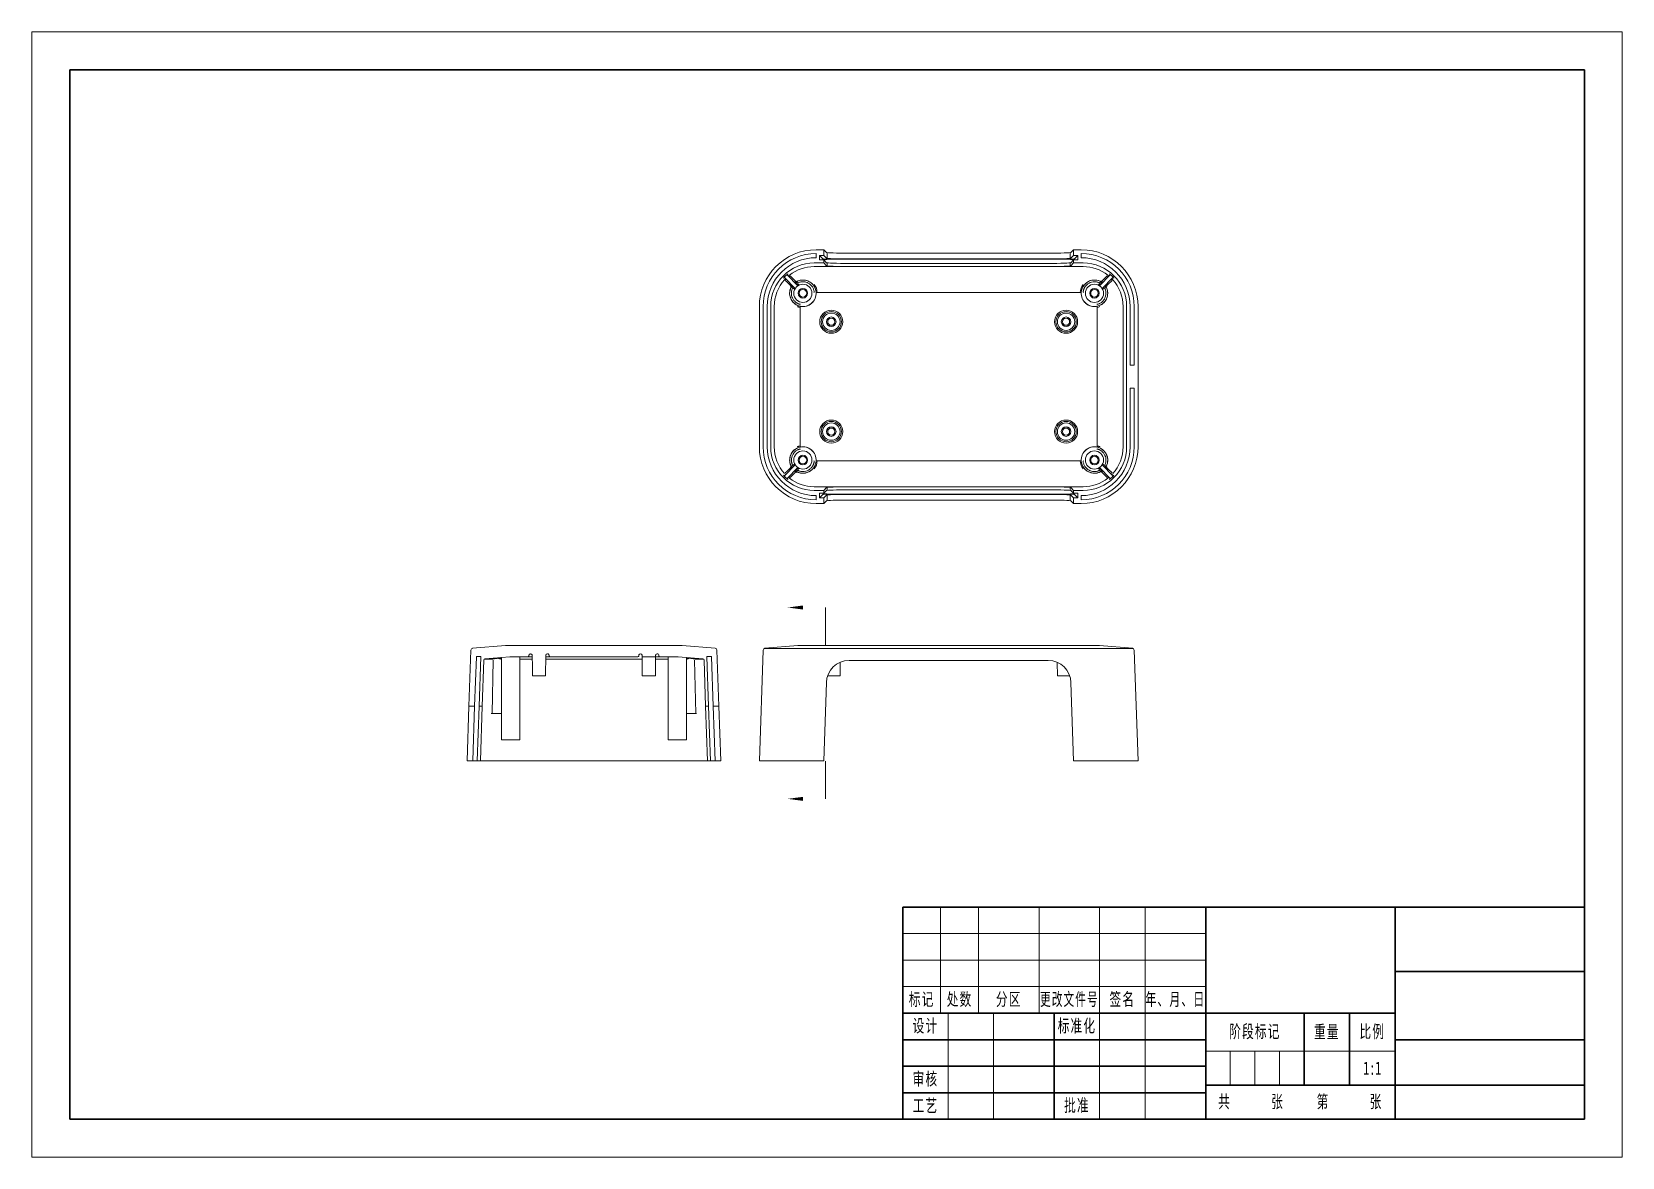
# Model space of a CAD drawing. Header units: millimetres. Extents: x -1680 to 210, y -148 to 149.
# Drawn here: x -684.3 to -264.3, y -148.5 to 148.5 of the extents above; entities that cross this region are included whole.
import ezdxf
from ezdxf.enums import TextEntityAlignment as Align

# ---------------------------------------------------------------- set-up
doc = ezdxf.new("R2010")
doc.units = ezdxf.units.MM
doc.layers.get('0').update_dxf_attribs({"lineweight": 35})
for name, color, linetype, lineweight in [('1', 7, 'Continuous', 18), ('尺寸线层', 3, 'Continuous', 18), ('粗实线层', 7, 'Continuous', 35), ('细实线层', 7, 'Continuous', 18)]:
    doc.layers.add(name, color=color, linetype=linetype, lineweight=lineweight)
doc.styles.add('标准', font='', dxfattribs={"width": 0.667})
doc.styles.get('标准').set_extended_font_data('宋体')

# ---------------------------------------------------------------- blocks, each defined once
blk = doc.blocks.new('*X4')
at = {"layer": '粗实线层'}
for p, q in [((-200, 138.5), (-200, -138.5)), ((200, 138.5), (-200, 138.5)), ((200, -138.5), (200, 138.5)), ((-200, -138.5), (200, -138.5))]:
    blk.add_line(p, q, dxfattribs=at)
at = {"layer": '细实线层'}
for p, q in [((210, 148.5), (-210, 148.5)), ((-210, 148.5), (-210, -148.5)), ((210, -148.5), (210, 148.5)), ((-210, -148.5), (210, -148.5))]:
    blk.add_line(p, q, dxfattribs=at)
blk = doc.blocks.new('*X5')
at = {"layer": '粗实线层'}
for p, q in [((0, 56), (-180, 56)), ((-180, 56), (-180, 0)), ((-100, 56), (-100, 0)), ((-50, 56), (-50, 0)), ((0, 0), (0, 56)), ((0, 39), (-50, 39)), ((-50, 28), (-180, 28)), ((-140, 28), (-140, 0)), ((-74, 28), (-74, 9)), ((-62, 28), (-62, 9)), ((-100, 21), (-180, 21)), ((0, 21), (-50, 21)), ((-100, 14), (-180, 14)), ((0, 9), (-100, 9)), ((-100, 7), (-180, 7)), ((0, 0), (-180, 0))]:
    blk.add_line(p, q, dxfattribs=at)
at = {"layer": '细实线层'}
for p, q in [((-170, 56), (-170, 28)), ((-160, 56), (-160, 28)), ((-144, 56), (-144, 28)), ((-128, 56), (-128, 0)), ((-116, 56), (-116, 0)), ((-100, 49), (-180, 49)), ((-100, 42), (-180, 42)), ((-100, 35), (-180, 35)), ((-168, 28), (-168, 0)), ((-156, 28), (-156, 0)), ((-50, 18), (-100, 18)), ((-93.5, 18), (-93.5, 9)), ((-87, 18), (-87, 9)), ((-80.5, 18), (-80.5, 9))]:
    blk.add_line(p, q, dxfattribs=at)
at = {"layer": '尺寸线层', "attachment_point": 5, "line_spacing_factor": 1.369753, "style": '标准'}
for s, insert, char_height, width in [('\\T1.1;标记', (-175, 31.5), 3.386, 18), ('\\T1.1;处数', (-165, 31.5), 3.386, 18), ('\\T1.1;分区', (-152, 31.5), 3.386, 30), ('\\T1.1;{\\W0.60886;更改文件号}', (-136, 31.5), 3.3865, 30), ('\\T1.1;签名', (-122, 31.5), 3.386, 22), ('\\T1.1;{\\W0.622239;年、月、日}', (-108, 31.5), 3.3865, 30), ('\\T1.1;设计', (-174, 24.5), 3.386, 22), ('\\T1.1;标准化', (-134, 24.5), 3.386, 22), ('\\T1.1;阶段标记', (-87, 23), 3.386, 50), ('\\T1.1;重量', (-68, 23), 3.386, 22), ('\\T1.1;比例', (-56, 23), 3.386, 22), ('\\T1.1;审核', (-174, 10.5), 3.386, 22), ('\\T1.1;工艺', (-174, 3.5), 3.386, 22), ('\\T1.1;批准', (-134, 3.5), 3.386, 22), ('\\T1.1;共', (-95, 4.5), 3.386, 8), ('\\T1.1;张', (-81, 4.5), 3.386, 8), ('\\T1.1;第', (-69, 4.5), 3.386, 8), ('\\T1.1;张', (-55, 4.5), 3.386, 8)]:
    blk.add_mtext(s, dxfattribs=dict(at, insert=insert, char_height=char_height, width=width))
at = {"layer": '尺寸线层', "style": '标准'}
for tag, height, width, p in [('标记C', 3.54, 0.667, (-175, 52.5)), ('处数C', 3.54, 0.667, (-165, 52.5)), ('分区C', 3.54, 0.667, (-152, 52.5)), ('更改文件号C', 3.54, 0.512156, (-136, 52.5)), ('更改签名C', 3.54, 0.459969, (-122, 52.5)), ('更改日期C', 3.54, 0.62723, (-108, 52.5)), ('单位名称', 5.05, 0.667, (-25, 47.5)), ('标记B', 3.54, 0.667, (-175, 45.5)), ('处数B', 3.54, 0.667, (-165, 45.5)), ('分区B', 3.54, 0.667, (-152, 45.5)), ('更改文件号B', 3.54, 0.512156, (-136, 45.5)), ('更改签名B', 3.54, 0.459969, (-122, 45.5)), ('更改日期B', 3.54, 0.62723, (-108, 45.5)), ('材料名称', 5.05, 0.667, (-75, 42)), ('标记A', 3.54, 0.667, (-175, 38.5)), ('处数A', 3.54, 0.667, (-165, 38.5)), ('分区A', 3.54, 0.667, (-152, 38.5)), ('更改文件号A', 3.54, 0.512156, (-136, 38.5)), ('更改签名A', 3.54, 0.459969, (-122, 38.5)), ('更改日期A', 3.54, 0.62723, (-108, 38.5)), ('图纸名称', 5.05, 0.667, (-25, 30)), ('设计', 3.54, 0.667, (-162, 24.5)), ('设计日期', 3.54, 0.667, (-148, 24.5)), ('标准化', 3.54, 0.667, (-122, 24.5)), ('标准化日期', 3.54, 0.569556, (-108, 24.5)), ('图纸编号', 5.05, 0.667, (-25, 15)), ('审核', 3.54, 0.667, (-162, 10.5)), ('审核日期', 3.54, 0.667, (-148, 10.5)), ('阶段标记S', 3.54, 0.229984, (-96.75, 13.5)), ('阶段标记A', 3.54, 0.229984, (-90.25, 13.5)), ('阶段标记B', 3.54, 0.229984, (-83.75, 13.5)), ('阶段标记C', 3.54, 0.229984, (-77.25, 13.5)), ('重量', 3.54, 0.667, (-68, 13.5)), ('图纸比例', 3.54, 0.524733, (-56, 13.5)), ('工艺', 3.54, 0.667, (-162, 3.5)), ('工艺日期', 3.54, 0.667, (-148, 3.5)), ('批准', 3.54, 0.667, (-122, 3.5)), ('批准日期', 3.54, 0.667, (-108, 3.5)), ('页数', 3.54, 0.667, (-88, 4.5)), ('页码', 3.54, 0.667, (-62, 4.5)), ('投影符号', 3.54, 0.667, (-25, 4.5))]:
    blk.add_attdef(tag, text='', height=height, dxfattribs=dict(at, width=width)).set_placement(p, align=Align.MIDDLE_CENTER)
blk = doc.blocks.new('ASSORTED_DRAFT1_1')
at = {"lineweight": 18}
blk.add_hatch(color=32, dxfattribs=at).paths.add_polyline_path([(574.991694, 128.856867), (578.991692, 129.383477), (578.991696, 128.330257)], flags=0)
blk = doc.blocks.new('ASSORTED_DRAFT2_1')
at = {"lineweight": 18}
blk.add_hatch(color=32, dxfattribs=at).paths.add_polyline_path([(574.991694, 179.356867), (578.991692, 179.883477), (578.991696, 178.830257)], flags=0)
blk = doc.blocks.new('*X18')
at = {"layer": '1', "color": 155, "linetype": 'Continuous', "lineweight": 18}
for p, q in [((-65.99, 0), (-65.47, 14.79)), ((-65.02, 15.27), (-56.32, 16.03)), ((-64.03, 13.02), (-64.49, 0)), ((-62.93, 13.09), (-63.93, 13.12)), ((-63.29, 0), (-62.83, 12.98)), ((-55.2, 13.03), (-61.79, 12.45)), ((-57.39, 12.84), (-57.39, -8.87)), ((-56.32, 16.03), (-9.67, 16.03)), ((-50.49, 13.03), (-55.2, 13.03)), ((-52.59, -8.87), (-52.59, 13.03)), ((-50.49, 13.03), (-49.3, 13.03)), ((-50.15, 13.41), (-50.15, 13.33)), ((-45.69, 13.03), (-44.5, 13.03)), ((-44.84, 13.33), (-44.84, 13.41)), ((-21.49, 13.03), (-44.5, 13.03)), ((-21.15, 13.41), (-21.15, 13.33)), ((-20.3, 13.03), (-15.14, 13.03)), ((-15.84, 13.33), (-15.84, 13.41)), ((-10.79, 13.03), (-15.5, 13.03)), ((-13.39, 13.03), (-13.39, -8.87)), ((-4.2, 12.45), (-10.79, 13.03)), ((-9.67, 16.03), (-0.97, 15.27)), ((-8.59, -8.87), (-8.59, 12.84)), ((-3.15, 12.98), (-2.7, 0)), ((-2.06, 13.12), (-3.06, 13.09)), ((-1.5, 0), (-1.96, 13.02)), ((-0.52, 14.79), (0, 0)), ((10.69, -14.47), (11.71, 14.79)), ((20.86, 16.03), (12.16, 15.27)), ((20.86, 16.03), (25.69, 16.03)), ((95.69, 16.03), (25.69, 16.03)), ((100.51, 16.03), (95.69, 16.03)), ((100.51, 16.03), (109.21, 15.27)), ((110.69, -14.47), (109.66, 14.79)), ((-62.06, 12.16), (-62.49, 0)), ((-3.5, 0), (-3.92, 12.16)), ((31.99, 8.03), (32, 11.54)), ((34.39, 12.03), (86.99, 12.03)), ((89.37, 11.54), (89.39, 8.03)), ((-45.76, 8.03), (-49.23, 8.03)), ((-16.76, 8.03), (-20.23, 8.03)), ((27.69, -14.47), (28.39, 6.23)), ((31.99, 8.03), (28.73, 8.03)), ((92.64, 8.03), (89.39, 8.03)), ((92.98, 6.23), (93.69, -14.47)), ((-66.49, -14.47), (-65.99, 0)), ((-64.49, 0), (-65.99, 0)), ((-64.99, -14.47), (-64.49, 0)), ((-63.29, 0), (-63.79, -14.47)), ((-62.49, 0), (-63.29, 0)), ((-62.49, 0), (-62.99, -14.47)), ((-2.99, -14.47), (-3.5, 0)), ((-2.7, 0), (-3.5, 0)), ((-2.2, -14.47), (-2.7, 0)), ((0, 0), (-1.5, 0)), ((-1.5, 0), (-1, -14.47)), ((0, 0), (0.51, -14.47)), ((-59.67, -1.97), (-57.39, -1.97)), ((-8.59, -1.97), (-6.32, -1.97)), ((-52.59, -8.87), (-57.39, -8.87)), ((-8.59, -8.87), (-13.39, -8.87)), ((-64.99, -14.47), (-66.49, -14.47)), ((-64.99, -14.47), (-64.89, -14.47)), ((-63.89, -14.47), (-64.89, -14.47)), ((-63.89, -14.47), (-63.79, -14.47)), ((-62.99, -14.47), (-63.79, -14.47)), ((-51.49, -14.47), (-62.99, -14.47)), ((-14.49, -14.47), (-51.49, -14.47)), ((-2.99, -14.47), (-14.49, -14.47)), ((-2.2, -14.47), (-2.99, -14.47)), ((-2.2, -14.47), (-2.1, -14.47)), ((-1.1, -14.47), (-2.1, -14.47)), ((-1.1, -14.47), (-1, -14.47)), ((0.51, -14.47), (-1, -14.47)), ((25.69, -14.47), (10.69, -14.47)), ((27.69, -14.47), (25.69, -14.47)), ((95.69, -14.47), (93.69, -14.47)), ((110.69, -14.47), (95.69, -14.47))]:
    blk.add_line(p, q, dxfattribs=at)
at = {"layer": '1', "color": 155, "linetype": 'Continuous', "lineweight": 13}
for p, q in [((10.69, -14.47), (11.71, 14.79)), ((12.01, 15.23), (25.69, 15.23)), ((95.69, 15.23), (25.69, 15.23)), ((95.69, 15.23), (109.36, 15.23)), ((100.51, 16.03), (109.21, 15.27)), ((109.66, 14.79), (110.69, -14.47)), ((-59.67, 12.43), (-61.88, 12.43)), ((-59.59, 12.16), (-59.9, -1.97)), ((-52.59, 12.43), (-51.49, 12.43)), ((-51.49, 12.43), (-49.26, 12.43)), ((-45.73, 12.43), (-20.26, 12.43)), ((-16.73, 12.43), (-14.49, 12.43)), ((-14.49, 12.43), (-13.39, 12.43)), ((-6.09, -1.97), (-6.4, 12.16)), ((-4.11, 12.43), (-6.32, 12.43))]:
    blk.add_line(p, q, dxfattribs=at)
at = {"layer": '1', "color": 32, "linetype": 'Continuous', "lineweight": 25, "const_width": 0.26}
for points in [[(28.18, 26.03), (28.18, 16.03)], [(28.18, -24.47), (28.18, -14.47)]]:
    blk.add_lwpolyline(points, dxfattribs=at)
at = {"layer": '1', "color": 155, "linetype": 'Continuous', "lineweight": 18}
for centre, radius, start, end in [((-64.97, 14.77), 0.5, 95, 178), ((-1.02, 14.77), 0.5, 2, 85), ((12.21, 14.77), 0.5, 95, 178), ((109.16, 14.77), 0.5, 2, 85), ((-61.76, 12.15), 0.3, 95, 178), ((-4.22, 12.15), 0.3, 2, 85), ((34.39, 6.03), 6, 90, 178.0549), ((86.99, 6.03), 6, 1.9451, 90)]:
    blk.add_arc(centre, radius, start, end, dxfattribs=at)
for points, knots in [([(-63.93, 13.12), (-63.94, 13.12), (-63.95, 13.12), (-63.97, 13.11), (-63.98, 13.11), (-64, 13.1), (-64.01, 13.09), (-64.02, 13.07), (-64.03, 13.06), (-64.03, 13.04), (-64.03, 13.03), (-64.03, 13.02)], [0, 0, 0, 0, 0.0314447, 0.0314447, 0.0635299, 0.0635299, 0.0964877, 0.0964877, 0.131043, 0.131043, 0.1617521, 0.1617521, 0.1617521, 0.1617521]), ([(-62.83, 12.98), (-62.83, 12.98), (-62.83, 12.98), (-62.83, 12.99), (-62.84, 13.01), (-62.85, 13.03), (-62.85, 13.04), (-62.87, 13.06), (-62.88, 13.07), (-62.9, 13.08), (-62.91, 13.08), (-62.92, 13.09), (-62.93, 13.09), (-62.93, 13.09)], [0, 0, 0, 0, 0.0048688, 0.0048688, 0.0433699, 0.0433699, 0.0811254, 0.0811254, 0.116955, 0.116955, 0.1507192, 0.1507192, 0.1617262, 0.1617262, 0.1617262, 0.1617262]), ([(-58.2, 12.62), (-58.15, 12.62), (-58.01, 12.59), (-57.78, 12.49), (-57.65, 12.42), (-57.58, 12.37), (-57.58, 12.37), (-57.58, 12.37)], [0, 0, 0, 0, 0.2684128, 0.4026192, 0.671032, 0.671032, 0.673441, 0.673441, 0.673441, 0.673441]), ([(-57.58, 12.37), (-57.58, 12.37), (-57.58, 12.38), (-57.62, 12.48), (-57.69, 12.63), (-57.79, 12.76), (-57.82, 12.8), (-57.83, 12.8)], [0, 0, 0, 0, 0.002887, 0.002887, 0.3245567, 0.4853916, 0.4978178, 0.4978178, 0.4978178, 0.4978178]), ([(-51.5, 12.96), (-51.48, 12.97), (-51.45, 12.97), (-51.41, 12.99), (-51.37, 13), (-51.34, 13.01), (-51.31, 13.02), (-51.29, 13.03), (-51.29, 13.03)], [0, 0, 0, 0, 0.0382413, 0.0759928, 0.1132611, 0.1500534, 0.1863777, 0.2222433, 0.2222433, 0.2222433, 0.2222433]), ([(-50.15, 13.33), (-50.15, 13.25), (-50.19, 13.16), (-50.32, 13.06), (-50.4, 13.03), (-50.49, 13.03)], [0, 0, 0, 0, 0.2496125, 0.2496125, 0.499225, 0.499225, 0.499225, 0.499225]), ([(-49.71, 13.78), (-49.82, 13.78), (-49.92, 13.75), (-50.05, 13.65), (-50.08, 13.61), (-50.13, 13.51), (-50.15, 13.46), (-50.15, 13.41)], [0, 0, 0, 0, 0.3164306, 0.3164306, 0.4746459, 0.4746459, 0.6328612, 0.6328612, 0.6328612, 0.6328612]), ([(-49.27, 13.41), (-49.27, 13.46), (-49.28, 13.52), (-49.34, 13.61), (-49.37, 13.65), (-49.5, 13.74), (-49.6, 13.77), (-49.71, 13.78)], [0, 0, 0, 0, 0.1572677, 0.1572677, 0.3145354, 0.3145354, 0.6290709, 0.6290709, 0.6290709, 0.6290709]), ([(-49.23, 8.03), (-49.23, 8.25), (-49.23, 8.48), (-49.25, 10.23), (-49.26, 11.76), (-49.27, 13.33), (-49.27, 13.37), (-49.27, 13.41)], [0, 0, 0, 0, 0.672851, 0.672851, 5.2559, 5.2559, 5.382512, 5.382512, 5.382512, 5.382512]), ([(-45.72, 13.41), (-45.72, 13.37), (-45.72, 13.33), (-45.73, 11.76), (-45.74, 10.23), (-45.76, 8.48), (-45.76, 8.25), (-45.76, 8.03)], [0, 0, 0, 0, 0.126612, 0.126612, 4.709662, 4.709662, 5.382512, 5.382512, 5.382512, 5.382512]), ([(-45.28, 13.78), (-45.38, 13.77), (-45.49, 13.74), (-45.66, 13.61), (-45.72, 13.52), (-45.72, 13.41)], [0, 0, 0, 0, 0.3132991, 0.3132991, 0.6265981, 0.6265981, 0.6265981, 0.6265981]), ([(-44.84, 13.41), (-44.84, 13.52), (-44.9, 13.62), (-45.07, 13.75), (-45.17, 13.78), (-45.28, 13.78)], [0, 0, 0, 0, 0.3152192, 0.3152192, 0.6304384, 0.6304384, 0.6304384, 0.6304384]), ([(-44.5, 13.03), (-44.59, 13.03), (-44.67, 13.06), (-44.8, 13.16), (-44.84, 13.24), (-44.84, 13.33)], [0, 0, 0, 0, 0.2496973, 0.2496973, 0.4993945, 0.4993945, 0.4993945, 0.4993945]), ([(-21.15, 13.33), (-21.15, 13.25), (-21.19, 13.16), (-21.32, 13.06), (-21.4, 13.03), (-21.49, 13.03)], [0, 0, 0, 0, 0.2496125, 0.2496125, 0.499225, 0.499225, 0.499225, 0.499225]), ([(-20.71, 13.78), (-20.82, 13.78), (-20.92, 13.75), (-21.05, 13.65), (-21.08, 13.61), (-21.13, 13.51), (-21.15, 13.46), (-21.15, 13.41)], [0, 0, 0, 0, 0.3164306, 0.3164306, 0.4746459, 0.4746459, 0.6328612, 0.6328612, 0.6328612, 0.6328612]), ([(-20.27, 13.41), (-20.27, 13.46), (-20.28, 13.52), (-20.34, 13.61), (-20.37, 13.65), (-20.5, 13.74), (-20.6, 13.77), (-20.71, 13.78)], [0, 0, 0, 0, 0.1572677, 0.1572677, 0.3145354, 0.3145354, 0.6290709, 0.6290709, 0.6290709, 0.6290709]), ([(-20.23, 8.03), (-20.23, 8.25), (-20.23, 8.48), (-20.25, 10.23), (-20.26, 11.76), (-20.27, 13.33), (-20.27, 13.37), (-20.27, 13.41)], [0, 0, 0, 0, 0.672851, 0.672851, 5.2559, 5.2559, 5.382512, 5.382512, 5.382512, 5.382512]), ([(-16.72, 13.41), (-16.72, 13.37), (-16.72, 13.33), (-16.73, 11.76), (-16.74, 10.23), (-16.76, 8.48), (-16.76, 8.25), (-16.76, 8.03)], [0, 0, 0, 0, 0.126612, 0.126612, 4.709662, 4.709662, 5.382512, 5.382512, 5.382512, 5.382512]), ([(-16.28, 13.78), (-16.38, 13.77), (-16.49, 13.74), (-16.66, 13.61), (-16.72, 13.52), (-16.72, 13.41)], [0, 0, 0, 0, 0.3132991, 0.3132991, 0.6265981, 0.6265981, 0.6265981, 0.6265981]), ([(-15.84, 13.41), (-15.84, 13.52), (-15.9, 13.62), (-16.07, 13.75), (-16.17, 13.78), (-16.28, 13.78)], [0, 0, 0, 0, 0.3152192, 0.3152192, 0.6304384, 0.6304384, 0.6304384, 0.6304384]), ([(-15.5, 13.03), (-15.59, 13.03), (-15.67, 13.06), (-15.8, 13.16), (-15.84, 13.24), (-15.84, 13.33)], [0, 0, 0, 0, 0.2496973, 0.2496973, 0.4993945, 0.4993945, 0.4993945, 0.4993945]), ([(-14.7, 13.03), (-14.7, 13.03), (-14.68, 13.02), (-14.65, 13.01), (-14.62, 13), (-14.58, 12.99), (-14.54, 12.97), (-14.51, 12.97), (-14.49, 12.96)], [0, 0, 0, 0, 0.0355606, 0.0715786, 0.10806, 0.1450104, 0.1824348, 0.2203378, 0.2203378, 0.2203378, 0.2203378]), ([(-8.16, 12.8), (-8.17, 12.8), (-8.2, 12.76), (-8.3, 12.63), (-8.37, 12.48), (-8.41, 12.38), (-8.41, 12.37), (-8.41, 12.37)], [0, 0, 0, 0, 0.0124263, 0.1732611, 0.4949308, 0.4949308, 0.4978178, 0.4978178, 0.4978178, 0.4978178]), ([(-8.41, 12.37), (-8.41, 12.37), (-8.41, 12.37), (-8.34, 12.42), (-8.21, 12.49), (-7.98, 12.59), (-7.84, 12.62), (-7.79, 12.62)], [0, 0, 0, 0, 0.0024091, 0.0024091, 0.2708218, 0.4050282, 0.673441, 0.673441, 0.673441, 0.673441]), ([(-3.06, 13.09), (-3.06, 13.09), (-3.07, 13.09), (-3.08, 13.08), (-3.09, 13.08), (-3.11, 13.07), (-3.12, 13.06), (-3.14, 13.05), (-3.14, 13.04), (-3.15, 13.01), (-3.15, 13), (-3.15, 12.99), (-3.15, 12.98), (-3.15, 12.98)], [0, 0, 0, 0, 0.0143012, 0.0143012, 0.0463171, 0.0463171, 0.0787155, 0.0787155, 0.1123611, 0.1123611, 0.1478204, 0.1478204, 0.1617683, 0.1617683, 0.1617683, 0.1617683]), ([(-1.96, 13.02), (-1.96, 13.02), (-1.96, 13.03), (-1.96, 13.05), (-1.96, 13.06), (-1.98, 13.08), (-1.98, 13.09), (-2, 13.11), (-2.01, 13.11), (-2.03, 13.12), (-2.04, 13.12), (-2.06, 13.12), (-2.06, 13.12), (-2.06, 13.12)], [0, 0, 0, 0, 0.0141182, 0.0141182, 0.0525909, 0.0525909, 0.0899514, 0.0899514, 0.1252568, 0.1252568, 0.1586018, 0.1586018, 0.1617268, 0.1617268, 0.1617268, 0.1617268]), ([(-60.11, -1.97), (-60.1, -1.97), (-60.08, -1.97), (-60.06, -1.97), (-60.05, -1.97), (-60.03, -1.97), (-60.02, -1.97), (-60, -1.97), (-59.98, -1.97), (-59.95, -1.97), (-59.93, -1.97), (-59.91, -1.97), (-59.89, -1.97), (-59.87, -1.97), (-59.85, -1.97), (-59.84, -1.97), (-59.81, -1.97), (-59.79, -1.97), (-59.76, -1.97), (-59.75, -1.97), (-59.73, -1.97), (-59.72, -1.97), (-59.7, -1.97), (-59.68, -1.97), (-59.67, -1.97)], [0, 0, 0, 0, 0.0557278, 0.0557278, 0.0835917, 0.0835917, 0.1114556, 0.1114556, 0.1671833, 0.1671833, 0.1950472, 0.1950472, 0.2229111, 0.250775, 0.250775, 0.2786389, 0.2786389, 0.3343667, 0.3343667, 0.3622305, 0.3622305, 0.3900944, 0.3900944, 0.4458222, 0.4458222, 0.4458222, 0.4458222]), ([(-6.32, -1.97), (-6.31, -1.97), (-6.29, -1.97), (-6.27, -1.97), (-6.26, -1.97), (-6.24, -1.97), (-6.23, -1.97), (-6.2, -1.97), (-6.18, -1.97), (-6.15, -1.97), (-6.14, -1.97), (-6.12, -1.97), (-6.1, -1.97), (-6.08, -1.97), (-6.05, -1.97), (-6.04, -1.97), (-6.01, -1.97), (-5.99, -1.97), (-5.97, -1.97), (-5.96, -1.97), (-5.94, -1.97), (-5.93, -1.97), (-5.91, -1.97), (-5.89, -1.97), (-5.88, -1.97)], [0, 0, 0, 0, 0.0557278, 0.0557278, 0.0835917, 0.0835917, 0.1114556, 0.1114556, 0.1671833, 0.1671833, 0.1950472, 0.1950472, 0.2229111, 0.250775, 0.250775, 0.2786389, 0.2786389, 0.3343667, 0.3343667, 0.3622305, 0.3622305, 0.3900944, 0.3900944, 0.4458222, 0.4458222, 0.4458222, 0.4458222])]:
    blk.add_open_spline(points, degree=3, knots=knots, dxfattribs=at)
for points in [[(-58.2, 12.62), (-58.66, 12.57), (-59.13, 12.51), (-59.59, 12.45)], [(-58.29, 12.62), (-58.27, 12.62), (-58.24, 12.62), (-58.2, 12.62)], [(-7.79, 12.62), (-7.75, 12.62), (-7.72, 12.62), (-7.69, 12.62)], [(-6.4, 12.45), (-6.86, 12.51), (-7.33, 12.57), (-7.79, 12.62)]]:
    blk.add_open_spline(points, degree=3, dxfattribs=at)
at = {"layer": '1', "color": 32, "linetype": 'Continuous', "lineweight": 13}
for name in ['ASSORTED_DRAFT2_1', 'ASSORTED_DRAFT1_1']:
    blk.add_blockref(name, (-556.81, -153.33), dxfattribs=at)
blk = doc.blocks.new('*X17')
at = {"layer": '1', "color": 155, "linetype": 'Continuous', "lineweight": 18}
for p, q in [((-6.7, 66.28), (-8.7, 66.28)), ((-8.7, 65.28), (-8.7, 64.18)), ((-7.8, 63.68), (-7.8, 64.68)), ((-7.7, 64.78), (-6.7, 64.78)), ((-6.7, 63.58), (-7.7, 63.58)), ((-6.7, 64.78), (-6.7, 66.28)), ((-6.7, 66.28), (-6, 65.56)), ((-6.7, 64.78), (-6, 64.06)), ((-6, 62.86), (-6.7, 63.58)), ((-6.7, 62.78), (-6.7, 63.58)), ((0, 65.36), (52.6, 65.36)), ((0, 63.86), (52.6, 63.86)), ((58.6, 65.56), (59.3, 66.28)), ((58.6, 64.06), (59.3, 64.78)), ((59.3, 63.58), (58.6, 62.86)), ((61.3, 66.28), (59.3, 66.28)), ((59.3, 66.28), (59.3, 64.78)), ((59.3, 64.78), (60.3, 64.78)), ((60.3, 63.58), (59.3, 63.58)), ((59.3, 63.58), (59.3, 62.78)), ((60.4, 64.68), (60.4, 63.68)), ((61.3, 64.18), (61.3, 65.28)), ((-16.16, 59.45), (-13.67, 56.96)), ((-9.2, 62.78), (-6.7, 62.78)), ((-6, 62.06), (-6.7, 62.78)), ((52.6, 62.66), (0, 62.66)), ((52.6, 61.86), (0, 61.86)), ((59.3, 62.78), (58.6, 62.06)), ((59.3, 62.78), (61.8, 62.78)), ((66.27, 56.96), (68.76, 59.45)), ((-14.38, 56.25), (-16.91, 58.78)), ((-8.41, 54.99), (61.01, 54.99)), ((69.51, 58.78), (66.98, 56.25)), ((-23.7, 51.28), (-23.7, 14.28)), ((-22.7, 14.28), (-22.7, 51.28)), ((-21.6, 51.28), (-21.6, 14.28)), ((-20.7, 14.28), (-20.7, 51.28)), ((-12.91, 14.52), (-12.91, 51.05)), ((65.51, 51.05), (65.51, 14.52)), ((73.3, 51.28), (73.3, 14.28)), ((74.2, 35.78), (74.2, 51.28)), ((75.3, 51.28), (75.3, 35.78)), ((76.3, 14.28), (76.3, 51.28)), ((74.2, 35.78), (75.3, 35.78)), ((74.2, 14.28), (74.2, 29.78)), ((75.3, 29.78), (74.2, 29.78)), ((75.3, 29.78), (75.3, 14.28)), ((-16.91, 6.78), (-14.38, 9.31)), ((-13.67, 8.61), (-16.16, 6.11)), ((61.01, 10.58), (-8.41, 10.58)), ((68.76, 6.11), (66.27, 8.61)), ((66.98, 9.31), (69.51, 6.78)), ((-6.7, 2.78), (-9.2, 2.78)), ((-8.7, 1.38), (-8.7, 0.28)), ((-7.8, 0.89), (-7.8, 1.89)), ((-7.7, 1.99), (-6.7, 1.99)), ((-6.7, 0.79), (-7.7, 0.79)), ((-6.7, 2.78), (-6, 3.51)), ((-6.7, 1.99), (-6.7, 2.78)), ((-6.7, 1.99), (-6, 2.71)), ((-6, 1.51), (-6.7, 0.79)), ((-6.7, -0.72), (-6.7, 0.79)), ((-6, 0.01), (-6.7, -0.72)), ((0, 3.71), (52.6, 3.71)), ((0, 2.91), (52.6, 2.91)), ((52.6, 1.71), (0, 1.71)), ((52.6, 0.21), (0, 0.21)), ((58.6, 3.51), (59.3, 2.78)), ((58.6, 2.71), (59.3, 1.99)), ((59.3, 0.79), (58.6, 1.51)), ((59.3, -0.72), (58.6, 0.01)), ((59.3, 2.78), (59.3, 1.99)), ((61.8, 2.78), (59.3, 2.78)), ((59.3, 1.99), (60.3, 1.99)), ((59.3, 0.79), (59.3, -0.72)), ((60.3, 0.79), (59.3, 0.79)), ((60.4, 1.89), (60.4, 0.89)), ((61.3, 0.28), (61.3, 1.38)), ((-8.7, -0.72), (-6.7, -0.72)), ((59.3, -0.72), (61.3, -0.72))]:
    blk.add_line(p, q, dxfattribs=at)
at = {"layer": '1', "color": 155, "linetype": 'Continuous', "lineweight": 13}
for p, q in [((-8.7, 64.18), (-8.7, 65.28)), ((-6.86, 63.82), (-7.77, 64.75)), ((-6.86, 63.74), (-6.86, 63.58)), ((-5.89, 63.82), (58.49, 63.82)), ((-5.8, 64.01), (-5.8, 65.51)), ((58.4, 65.51), (58.4, 64.01)), ((59.46, 63.58), (59.46, 63.74)), ((60.37, 64.75), (59.49, 63.85)), ((61.3, 65.28), (61.3, 64.18)), ((-17.02, 59.11), (-17.33, 59.42)), ((-17.01, 58.85), (-16.72, 58.45)), ((-15.82, 59.26), (-16.23, 59.57)), ((-9.2, 61.84), (61.8, 61.84)), ((-5.8, 62.01), (-5.8, 62.81)), ((58.4, 62.81), (58.4, 62.01)), ((68.83, 59.57), (68.42, 59.26)), ((69.32, 58.45), (69.62, 58.85)), ((69.62, 59.11), (69.93, 59.42)), ((-15.24, 56.52), (-15.46, 56.68)), ((-14.65, 56.41), (-14.58, 56.34)), ((-13.76, 57.16), (-13.83, 57.24)), ((66.43, 57.24), (66.36, 57.16)), ((66.7, 58.04), (66.53, 57.82)), ((67.18, 56.34), (67.25, 56.41)), ((-19.76, 14.28), (-19.76, 51.28)), ((72.36, 51.28), (72.36, 14.28)), ((-14.58, 9.23), (-14.65, 9.15)), ((-13.83, 8.33), (-13.76, 8.4)), ((66.36, 8.4), (66.43, 8.33)), ((67.25, 9.15), (67.18, 9.23)), ((67.84, 9.05), (68.06, 8.89)), ((-17.33, 6.15), (-17.02, 6.46)), ((-16.72, 7.12), (-17.01, 6.71)), ((-16.23, 6), (-15.82, 6.31)), ((-14.1, 7.53), (-13.93, 7.75)), ((68.42, 6.31), (68.83, 6)), ((69.62, 6.71), (69.32, 7.12)), ((69.62, 6.46), (69.93, 6.15)), ((61.8, 3.72), (-9.2, 3.72)), ((-8.7, 0.28), (-8.7, 1.38)), ((-6.89, 1.72), (-7.77, 0.81)), ((-6.86, 1.99), (-6.86, 1.82)), ((58.49, 1.75), (-5.89, 1.75)), ((-5.8, 2.76), (-5.8, 3.55)), ((-5.8, 0.05), (-5.8, 1.55)), ((58.4, 3.55), (58.4, 2.76)), ((58.4, 1.55), (58.4, 0.05)), ((59.46, 1.82), (59.46, 1.99)), ((60.37, 0.81), (59.46, 1.75)), ((61.3, 1.38), (61.3, 0.28))]:
    blk.add_line(p, q, dxfattribs=at)
at = {"layer": '1', "color": 155, "linetype": 'Continuous', "lineweight": 18}
for centre, radius in [((-12.2, 54.78), 2.4), ((-12.2, 54.78), 1.25), ((-12.2, 54.78), 1), ((64.8, 54.78), 2.4), ((64.8, 54.78), 1.25), ((64.8, 54.78), 1), ((-4.7, 47.28), 3.05), ((-4.7, 47.28), 2.68), ((-4.7, 47.28), 2.3), ((-4.7, 47.28), 1.25), ((-4.7, 47.28), 0.95), ((57.3, 47.28), 3.05), ((57.3, 47.28), 2.68), ((57.3, 47.28), 2.3), ((57.3, 47.28), 1.25), ((57.3, 47.28), 0.95), ((-4.7, 18.28), 3.05), ((57.3, 18.28), 3.05), ((-4.7, 18.28), 2.68), ((-4.7, 18.28), 2.3), ((-4.7, 18.28), 1.25), ((-4.7, 18.28), 0.95), ((57.3, 18.28), 2.68), ((57.3, 18.28), 2.3), ((57.3, 18.28), 1.25), ((57.3, 18.28), 0.95), ((-12.2, 10.78), 2.4), ((64.8, 10.78), 2.4), ((-12.2, 10.78), 1.25), ((-12.2, 10.78), 1), ((64.8, 10.78), 1.25), ((64.8, 10.78), 1)]:
    blk.add_circle(centre, radius, dxfattribs=at)
for centre, radius, start, end in [((-8.7, 51.28), 15, 90, 180), ((-8.7, 51.28), 14, 90, 180), ((-8.7, 51.28), 12.9, 90, 180), ((61.3, 51.28), 15, 360, 90), ((61.3, 51.28), 14, 360, 90), ((61.3, 51.28), 12.9, 360, 90), ((-9.2, 51.28), 11.5, 90, 180), ((-9.2, 51.28), 11.06, 128.848, 137.3769), ((61.8, 51.28), 11.5, 0, 90), ((61.8, 51.28), 11.06, 42.6231, 51.152), ((-12.2, 54.78), 3.5, 259.1918, 3.3169), ((-12.2, 54.76), 3.8, 3.5133, 37.8636), ((64.8, 54.76), 3.8, 142.1364, 176.4867), ((64.8, 54.78), 3.5, 176.6831, 280.92), ((64.77, 54.78), 3.8, 281.1132, 292.9195), ((-8.7, 14.28), 15, 180, 270), ((-8.7, 14.28), 14, 180, 270), ((-8.7, 14.28), 12.9, 180, 270), ((-9.2, 14.28), 11.5, 180, 270), ((-12.2, 10.78), 3.5, 356.6831, 100.8082), ((64.8, 10.78), 3.5, 79.1918, 183.3169), ((61.3, 14.28), 12.9, 270, 360), ((61.3, 14.28), 15, 270, 360), ((61.3, 14.28), 14, 270, 360), ((61.8, 14.28), 11.5, 270, 360), ((-12.2, 10.81), 3.8, 322.1364, 356.4867), ((64.8, 10.81), 3.8, 183.5133, 217.8636), ((-9.2, 14.28), 11.06, 222.6231, 231.152), ((61.8, 14.28), 11.06, 308.848, 317.3769)]:
    blk.add_arc(centre, radius, start, end, dxfattribs=at)
at = {"layer": '1', "color": 155, "linetype": 'Continuous', "lineweight": 13}
for centre, radius, start, end in [((-9.2, 51.28), 10.56, 90, 128.1354), ((61.8, 51.28), 10.56, 51.8646, 90), ((-9.2, 51.28), 10.56, 137.9046, 180), ((-12.2, 54.78), 3.5, 256.8327, 4.3699), ((-12.2, 54.78), 3.5, 259.1939, 3.3147), ((-9.2, 51.28), 3.75, 90.134, 91.6736), ((64.8, 54.78), 3.5, 175.6301, 283.1673), ((64.8, 54.78), 3.5, 176.6853, 280.9178), ((61.8, 51.28), 3.75, 88.3264, 89.866), ((61.8, 51.28), 10.56, 0, 42.0954), ((-9.2, 51.28), 3.75, 169.529, 171.0686), ((61.8, 51.28), 3.75, 8.9314, 10.471), ((-4.7, 47.28), 3.05, 90, 180.0056), ((-4.7, 47.28), 3.05, 180.0056, 90), ((57.3, 47.28), 3.05, 90, 180.0056), ((57.3, 47.28), 3.05, 180.0056, 90), ((-4.7, 18.28), 3.05, 90, 180), ((-4.7, 18.28), 3.05, 180, 90), ((57.3, 18.28), 3.05, 90, 180), ((57.3, 18.28), 3.05, 180, 90), ((-9.2, 14.28), 10.56, 180, 222.0954), ((-12.2, 10.78), 3.5, 355.6301, 103.1673), ((-9.2, 14.28), 3.75, 188.9314, 190.471), ((-12.2, 10.78), 3.5, 356.6854, 100.8061), ((64.8, 10.78), 3.5, 76.8327, 184.3699), ((64.8, 10.78), 3.5, 79.1939, 183.3147), ((61.8, 14.28), 3.75, 349.529, 351.0686), ((61.8, 14.28), 10.56, 317.9046, 360), ((-9.2, 14.28), 3.75, 268.3264, 269.866), ((61.8, 14.28), 3.75, 270.134, 271.6736), ((-9.2, 14.28), 10.56, 231.8646, 270), ((61.8, 14.28), 10.56, 270, 308.1354)]:
    blk.add_arc(centre, radius, start, end, dxfattribs=at)
at = {"layer": '1', "color": 155, "linetype": 'Continuous', "lineweight": 18}
for centre, major_axis, ratio, start_param, end_param in [((-7.7, 64.68), (-0.0698, 0.0718), 0.998816, 5.512293, 7.08309), ((-7.7, 63.68), (0.0698, -0.0718), 0.998816, 3.941497, 5.512293), ((-5.89, 63.75), (1, 0), 0.034899, 3.175521, 4.712389), ((-5.89, 63.85), (-0.9, 0), 0.034899, 0.033929, 1.570796), ((0, 65.57), (6, 0), 0.034921, 3.175542, 4.712389), ((0, 64.07), (6, 0), 0.034921, 3.175542, 4.712389), ((52.6, 65.57), (6, 0), 0.034921, 4.712389, 6.249236), ((52.6, 64.07), (6, 0), 0.034921, 4.712389, 6.249236), ((58.49, 63.85), (-0.9, 0), 0.034899, 1.570796, 2.834005), ((58.49, 63.75), (1, 0), 0.034899, 4.712389, 6.249257), ((60.3, 64.68), (0.0698, 0.0718), 0.998816, 5.483281, 7.054077), ((60.3, 63.68), (-0.0698, -0.0718), 0.998816, 0.770892, 2.341688), ((0, 62.87), (6, 0), 0.034921, 3.175542, 4.712389), ((0, 62.07), (6, 0), 0.034921, 3.175542, 4.712389), ((52.6, 62.87), (6, 0), 0.034921, 4.712389, 6.249236), ((52.6, 62.07), (6, 0), 0.034921, 4.712389, 6.249236), ((-7.7, 1.89), (0.0698, 0.0718), 0.998816, 0.770892, 2.341688), ((-7.7, 0.89), (-0.0698, -0.0718), 0.998816, 5.483281, 7.054077), ((-5.89, 1.82), (-1, 0), 0.034899, 4.712389, 6.249257), ((-5.89, 1.72), (0.9, 0), 0.034899, 1.570796, 2.834005), ((0, 3.5), (6, 0), 0.034921, 1.570796, 3.107643), ((0, 2.7), (6, 0), 0.034921, 1.570796, 3.107643), ((0, 1.5), (6, 0), 0.034921, 1.570796, 3.107643), ((0, 0), (6, 0), 0.034921, 1.570796, 3.107643), ((52.6, 3.5), (6, 0), 0.034921, 0.033949, 1.570796), ((52.6, 2.7), (6, 0), 0.034921, 0.033949, 1.570796), ((52.6, 1.5), (6, 0), 0.034921, 0.033949, 1.570796), ((52.6, 0), (6, 0), 0.034921, 0.033949, 1.570796), ((58.49, 1.82), (-1, 0), 0.034899, 3.175521, 4.712389), ((58.49, 1.72), (0.9, 0), 0.034899, 0.033929, 1.570796), ((60.3, 1.89), (-0.0698, 0.0718), 0.998816, 3.941497, 5.512293), ((60.3, 0.89), (0.0698, -0.0718), 0.998816, 5.512293, 7.08309)]:
    blk.add_ellipse(centre, major_axis=major_axis, ratio=ratio, start_param=start_param, end_param=end_param, dxfattribs=at)
at = {"layer": '1', "color": 155, "linetype": 'Continuous', "lineweight": 13}
for centre, start_param, end_param in [((58.49, 63.85), 1.570796, 3.102304), ((-5.89, 1.72), 4.712389, 6.243897)]:
    blk.add_ellipse(centre, major_axis=(-1, 0), ratio=0.034899, start_param=start_param, end_param=end_param, dxfattribs=at)
at = {"layer": '1', "color": 155, "linetype": 'Continuous', "lineweight": 18}
for points, knots in [([(-16.91, 58.78), (-16.92, 58.8), (-16.94, 58.81), (-16.96, 58.83), (-16.97, 58.83), (-16.99, 58.84), (-17, 58.85), (-17.03, 58.86), (-17.05, 58.86), (-17.08, 58.87), (-17.09, 58.87), (-17.11, 58.87), (-17.12, 58.87), (-17.15, 58.87), (-17.17, 58.87), (-17.2, 58.86), (-17.21, 58.86), (-17.22, 58.85), (-17.24, 58.85), (-17.26, 58.84), (-17.28, 58.83), (-17.29, 58.82), (-17.31, 58.8), (-17.33, 58.79), (-17.34, 58.78)], [0, 0, 0, 0, 0.0604074, 0.0604074, 0.090611, 0.090611, 0.1208147, 0.1208147, 0.1812221, 0.1812221, 0.2114257, 0.2114257, 0.2416294, 0.2416294, 0.3020368, 0.3020368, 0.3322404, 0.3322404, 0.3624441, 0.3926478, 0.3926478, 0.4228515, 0.4228515, 0.4832588, 0.4832588, 0.4832588, 0.4832588]), ([(-16.14, 59.9), (-16.16, 59.89), (-16.17, 59.87), (-16.19, 59.85), (-16.2, 59.84), (-16.21, 59.82), (-16.21, 59.81), (-16.23, 59.78), (-16.23, 59.77), (-16.24, 59.73), (-16.25, 59.72), (-16.25, 59.7), (-16.25, 59.68), (-16.25, 59.66), (-16.25, 59.64), (-16.25, 59.63), (-16.24, 59.6), (-16.24, 59.58), (-16.23, 59.55), (-16.22, 59.54), (-16.21, 59.52), (-16.21, 59.51), (-16.19, 59.49), (-16.18, 59.47), (-16.16, 59.45)], [0, 0, 0, 0, 0.0628653, 0.0628653, 0.094298, 0.094298, 0.1257306, 0.1257306, 0.1885959, 0.1885959, 0.2200286, 0.2200286, 0.2514612, 0.2828939, 0.2828939, 0.3143265, 0.3143265, 0.3771918, 0.3771918, 0.4086245, 0.4086245, 0.4400571, 0.4400571, 0.5029224, 0.5029224, 0.5029224, 0.5029224]), ([(68.76, 59.45), (68.78, 59.47), (68.79, 59.49), (68.81, 59.51), (68.81, 59.52), (68.82, 59.54), (68.83, 59.55), (68.84, 59.58), (68.84, 59.6), (68.85, 59.63), (68.85, 59.64), (68.85, 59.66), (68.85, 59.68), (68.85, 59.7), (68.85, 59.72), (68.84, 59.73), (68.84, 59.77), (68.83, 59.78), (68.81, 59.81), (68.81, 59.82), (68.8, 59.84), (68.79, 59.85), (68.77, 59.87), (68.76, 59.89), (68.74, 59.9)], [0, 0, 0, 0, 0.0628653, 0.0628653, 0.094298, 0.094298, 0.1257306, 0.1257306, 0.1885959, 0.1885959, 0.2200286, 0.2200286, 0.2514612, 0.2828939, 0.2828939, 0.3143265, 0.3143265, 0.3771918, 0.3771918, 0.4086245, 0.4086245, 0.4400571, 0.4400571, 0.5029224, 0.5029224, 0.5029224, 0.5029224]), ([(69.94, 58.78), (69.93, 58.79), (69.91, 58.8), (69.89, 58.82), (69.88, 58.83), (69.86, 58.84), (69.85, 58.84), (69.83, 58.85), (69.81, 58.86), (69.78, 58.87), (69.77, 58.87), (69.75, 58.87), (69.74, 58.87), (69.71, 58.87), (69.69, 58.87), (69.66, 58.87), (69.65, 58.86), (69.63, 58.86), (69.61, 58.85), (69.59, 58.84), (69.57, 58.83), (69.56, 58.83), (69.54, 58.81), (69.52, 58.8), (69.51, 58.78)], [0, 0, 0, 0, 0.0604073, 0.0604073, 0.090611, 0.090611, 0.1208147, 0.1208147, 0.181222, 0.181222, 0.2114257, 0.2114257, 0.2416294, 0.2416294, 0.3020367, 0.3020367, 0.3322404, 0.3322404, 0.3624441, 0.3926478, 0.3926478, 0.4228514, 0.4228514, 0.4832588, 0.4832588, 0.4832588, 0.4832588]), ([(-15.59, 53.91), (-15.65, 54.16), (-15.78, 55.04), (-15.57, 55.93), (-15.26, 56.48)], [0, 0, 0, 0, 0.768411, 2.654595, 2.654595, 2.654595, 2.654595]), ([(-14.78, 56.55), (-14.78, 56.55), (-14.78, 56.56), (-14.86, 56.63), (-14.99, 56.72), (-15.21, 56.81), (-15.35, 56.8), (-15.4, 56.75)], [0, 0, 0, 0, 0.0025113, 0.0025113, 0.2810837, 0.4203699, 0.6989423, 0.6989423, 0.6989423, 0.6989423]), ([(-15.26, 56.48), (-15.26, 56.48), (-15.24, 56.47), (-15.13, 56.4), (-14.98, 56.29), (-14.88, 56.22)], [0, 0, 0, 0, 0.0986688, 0.2302272, 0.4604544, 0.4604544, 0.4604544, 0.4604544]), ([(-12.93, 51.87), (-12.98, 51.88), (-13.07, 51.91), (-13.22, 51.95), (-13.36, 52.01), (-13.5, 52.07), (-13.64, 52.14), (-13.77, 52.21), (-13.9, 52.29), (-14.02, 52.38), (-14.26, 52.56), (-14.62, 52.93), (-14.99, 53.52), (-15.21, 54.21), (-15.25, 54.76), (-15.21, 55.22), (-15.15, 55.56), (-15.05, 55.86), (-14.96, 56.08), (-14.9, 56.18), (-14.88, 56.22)], [0, 0, 0, 0, 0.15262, 0.305199, 0.457768, 0.610346, 0.762947, 0.915578, 1.068245, 1.220955, 1.373718, 1.966985, 2.74722, 3.43455, 4.122785, 4.408801, 4.812297, 5.144435, 5.374397, 5.50228, 5.50228, 5.50228, 5.50228]), ([(-15.21, 56.55), (-15.16, 56.6), (-15.05, 56.65), (-14.9, 56.63), (-14.82, 56.59), (-14.78, 56.55), (-14.78, 56.55), (-14.78, 56.55)], [0, 0, 0, 0, 0.187198, 0.280797, 0.467995, 0.467995, 0.4696826, 0.4696826, 0.4696826, 0.4696826]), ([(-14.65, 56.41), (-14.69, 56.45), (-14.74, 56.5), (-14.78, 56.54), (-14.79, 56.55), (-14.79, 56.55)], [0, 0, 0, 0, 0.0955731, 0.1501863, 0.1911462, 0.1911462, 0.1911462, 0.1911462]), ([(-14.32, 55.9), (-14.32, 55.92), (-14.31, 55.93), (-14.3, 55.96), (-14.3, 55.98), (-14.29, 56), (-14.29, 56.01), (-14.29, 56.02), (-14.29, 56.03), (-14.29, 56.06), (-14.29, 56.07), (-14.29, 56.09), (-14.29, 56.1), (-14.3, 56.12), (-14.3, 56.13), (-14.31, 56.15), (-14.31, 56.16), (-14.33, 56.19), (-14.34, 56.2), (-14.36, 56.23), (-14.37, 56.24), (-14.38, 56.25)], [0, 0, 0, 0, 0.0476004, 0.0476004, 0.0952009, 0.0952009, 0.1190011, 0.1190011, 0.1428013, 0.1428013, 0.1904018, 0.1904018, 0.214202, 0.214202, 0.2380022, 0.2380022, 0.2856027, 0.2856027, 0.3332031, 0.3332031, 0.3808036, 0.3808036, 0.3808036, 0.3808036]), ([(-14.33, 55.93), (-14.33, 55.93), (-14.32, 55.93), (-14.32, 55.92), (-14.33, 55.88), (-14.34, 55.87)], [0, 0, 0, 0, 0.01126834, 0.04071912, 0.06436465, 0.06436465, 0.06436465, 0.06436465]), ([(-14.16, 57.99), (-14.21, 57.94), (-14.23, 57.8), (-14.14, 57.57), (-14.04, 57.44), (-13.97, 57.37), (-13.97, 57.37), (-13.97, 57.37)], [0, 0, 0, 0, 0.2794914, 0.4192371, 0.6987285, 0.6987285, 0.701237, 0.701237, 0.701237, 0.701237]), ([(-13.97, 57.37), (-13.97, 57.37), (-13.97, 57.37), (-14.01, 57.41), (-14.05, 57.48), (-14.06, 57.64), (-14.02, 57.74), (-13.97, 57.79)], [0, 0, 0, 0, 0.0016879, 0.0016879, 0.1897482, 0.2837784, 0.4718387, 0.4718387, 0.4718387, 0.4718387]), ([(-13.97, 57.37), (-13.97, 57.37), (-13.96, 57.36), (-13.92, 57.32), (-13.87, 57.27), (-13.83, 57.24)], [0, 0, 0, 0, 0.0408944, 0.0954202, 0.1908404, 0.1908404, 0.1908404, 0.1908404]), ([(-13.9, 57.84), (-13.28, 58.19), (-11.58, 58.54), (-10.02, 57.68), (-9.44, 56.93)], [0, 0, 0, 0, 2.113377, 4.931213, 4.931213, 4.931213, 4.931213]), ([(-13.63, 57.47), (-13.7, 57.57), (-13.81, 57.72), (-13.89, 57.83), (-13.9, 57.84), (-13.9, 57.84)], [0, 0, 0, 0, 0.2300012, 0.3614305, 0.4600025, 0.4600025, 0.4600025, 0.4600025]), ([(-13.67, 56.96), (-13.66, 56.95), (-13.63, 56.93), (-13.61, 56.91), (-13.59, 56.9), (-13.58, 56.9), (-13.56, 56.89), (-13.56, 56.89), (-13.53, 56.88), (-13.52, 56.88), (-13.49, 56.88), (-13.49, 56.87), (-13.47, 56.87), (-13.46, 56.87), (-13.44, 56.87), (-13.42, 56.88), (-13.4, 56.88), (-13.39, 56.88), (-13.38, 56.88), (-13.37, 56.89), (-13.35, 56.89), (-13.33, 56.9), (-13.32, 56.91)], [0, 0, 0, 0, 0.0476016, 0.0952032, 0.0952032, 0.1190039, 0.1190039, 0.1428047, 0.1428047, 0.1904063, 0.1904063, 0.2142071, 0.2142071, 0.2380079, 0.2380079, 0.2856095, 0.2856095, 0.3094103, 0.3094103, 0.3332111, 0.3332111, 0.3808126, 0.3808126, 0.3808126, 0.3808126]), ([(-13.63, 57.47), (-13.6, 57.49), (-13.5, 57.54), (-13.27, 57.64), (-12.94, 57.74), (-12.57, 57.81), (-12.19, 57.83), (-11.82, 57.81), (-11.33, 57.71), (-10.75, 57.48), (-10.22, 57.1), (-9.88, 56.73), (-9.67, 56.44), (-9.5, 56.14), (-9.36, 55.81), (-9.27, 55.51), (-9.23, 55.26), (-9.21, 55.12), (-9.21, 55.06)], [0, 0, 0, 0, 0.106841, 0.356248, 0.748017, 1.121833, 1.495606, 1.869112, 2.242947, 2.988427, 3.733051, 4.189424, 4.478438, 4.818186, 5.223095, 5.533149, 5.781149, 5.967384, 5.967384, 5.967384, 5.967384]), ([(-13.28, 56.93), (-13.3, 56.92), (-13.33, 56.91), (-13.34, 56.91), (-13.34, 56.91), (-13.34, 56.91)], [0, 0, 0, 0, 0.02364513, 0.05309481, 0.06437868, 0.06437868, 0.06437868, 0.06437868]), ([(-8.71, 54.99), (-8.7, 54.99), (-8.7, 54.98), (-8.69, 54.98), (-8.66, 54.98), (-8.63, 54.98), (-8.6, 54.98), (-8.56, 54.98), (-8.52, 54.98), (-8.48, 54.99), (-8.44, 54.99), (-8.42, 54.99), (-8.41, 54.99)], [0, 0, 0, 0, 0.0361416, 0.0709313, 0.1043342, 0.1363034, 0.166864, 0.1960931, 0.2239955, 0.2505377, 0.2756949, 0.2994736, 0.2994736, 0.2994736, 0.2994736]), ([(61.01, 54.99), (61.03, 54.99), (61.06, 54.99), (61.12, 54.99), (61.17, 54.98), (61.23, 54.98), (61.27, 54.98), (61.3, 54.98), (61.3, 54.99), (61.31, 54.99)], [0, 0, 0, 0, 0.0343952, 0.0716104, 0.1116047, 0.1542956, 0.199805, 0.2482166, 0.2993986, 0.2993986, 0.2993986, 0.2993986]), ([(61.81, 55.06), (61.82, 55.12), (61.83, 55.24), (61.86, 55.42), (61.9, 55.6), (61.96, 55.78), (62.02, 55.96), (62.1, 56.13), (62.18, 56.29), (62.37, 56.61), (62.73, 57.04), (63.34, 57.48), (64.05, 57.76), (64.64, 57.83), (65.14, 57.81), (65.5, 57.75), (65.83, 57.65), (66.06, 57.56), (66.18, 57.49), (66.23, 57.47)], [0, 0, 0, 0, 0.186206, 0.372343, 0.558467, 0.74461, 0.93079, 1.117018, 1.303307, 1.489675, 2.222948, 2.979051, 3.724274, 4.470441, 4.760181, 5.218201, 5.54638, 5.795751, 5.966531, 5.966531, 5.966531, 5.966531]), ([(62.04, 56.93), (62.47, 57.49), (63.89, 58.48), (65.67, 58.3), (66.5, 57.84)], [0, 0, 0, 0, 2.113368, 4.931192, 4.931192, 4.931192, 4.931192]), ([(67.48, 56.22), (67.5, 56.19), (67.54, 56.12), (67.58, 56.01), (67.63, 55.91), (67.67, 55.8), (67.7, 55.69), (67.74, 55.55), (67.8, 55.29), (67.86, 54.77), (67.79, 54.15), (67.56, 53.5), (67.28, 53.02), (66.97, 52.68), (66.73, 52.46), (66.48, 52.27), (66.2, 52.11), (65.93, 51.99), (65.71, 51.92), (65.58, 51.88), (65.53, 51.87)], [0, 0, 0, 0, 0.115077, 0.230118, 0.345136, 0.460139, 0.575132, 0.69012, 0.892569, 1.379482, 2.242202, 2.754444, 3.44143, 3.89433, 4.128851, 4.431581, 4.815699, 5.098707, 5.327483, 5.502226, 5.502226, 5.502226, 5.502226]), ([(65.95, 56.91), (65.95, 56.91), (65.94, 56.91), (65.93, 56.91), (65.9, 56.92), (65.88, 56.93)], [0, 0, 0, 0, 0.01128386, 0.04073355, 0.06437868, 0.06437868, 0.06437868, 0.06437868]), ([(65.92, 56.91), (65.93, 56.9), (65.95, 56.89), (65.98, 56.88), (65.99, 56.88), (66.02, 56.88), (66.02, 56.88), (66.04, 56.87), (66.05, 56.87), (66.07, 56.87), (66.09, 56.87), (66.11, 56.88), (66.12, 56.88), (66.13, 56.88), (66.14, 56.89), (66.16, 56.89), (66.18, 56.9), (66.21, 56.91), (66.22, 56.92), (66.25, 56.94), (66.26, 56.95), (66.27, 56.96)], [0, 0, 0, 0, 0.0476004, 0.0476004, 0.0952009, 0.0952009, 0.1190011, 0.1190011, 0.1428013, 0.1428013, 0.1904018, 0.1904018, 0.214202, 0.214202, 0.2380022, 0.2380022, 0.2856027, 0.2856027, 0.3332031, 0.3332031, 0.3808036, 0.3808036, 0.3808036, 0.3808036]), ([(67.86, 56.48), (68.13, 56), (68.43, 54.89), (68.01, 52.91), (66.93, 51.89), (66.16, 51.56)], [0, 0, 0, 0, 1.671454, 3.342908, 5.85009, 5.85009, 5.85009, 5.85009]), ([(66.5, 57.84), (66.5, 57.84), (66.49, 57.83), (66.41, 57.72), (66.3, 57.57), (66.23, 57.47)], [0, 0, 0, 0, 0.098572, 0.2300012, 0.4600025, 0.4600025, 0.4600025, 0.4600025]), ([(66.43, 57.24), (66.47, 57.27), (66.52, 57.32), (66.56, 57.36), (66.57, 57.37), (66.57, 57.37)], [0, 0, 0, 0, 0.0954202, 0.149946, 0.1908404, 0.1908404, 0.1908404, 0.1908404]), ([(66.57, 57.37), (66.57, 57.37), (66.57, 57.37), (66.65, 57.44), (66.74, 57.57), (66.83, 57.8), (66.81, 57.94), (66.76, 57.99)], [0, 0, 0, 0, 0.0029446, 0.0029446, 0.2822637, 0.4219233, 0.7012424, 0.7012424, 0.7012424, 0.7012424]), ([(66.57, 57.79), (66.62, 57.74), (66.66, 57.64), (66.65, 57.48), (66.61, 57.41), (66.57, 57.37), (66.57, 57.37), (66.57, 57.37)], [0, 0, 0, 0, 0.1879475, 0.2819212, 0.4698687, 0.4698687, 0.4718501, 0.4718501, 0.4718501, 0.4718501]), ([(66.98, 56.25), (66.97, 56.24), (66.95, 56.22), (66.93, 56.19), (66.92, 56.17), (66.91, 56.16), (66.91, 56.15), (66.91, 56.14), (66.9, 56.12), (66.9, 56.1), (66.89, 56.08), (66.89, 56.07), (66.89, 56.06), (66.89, 56.05), (66.89, 56.02), (66.89, 56.01), (66.9, 55.98), (66.9, 55.98), (66.9, 55.96), (66.9, 55.95), (66.91, 55.93), (66.92, 55.92), (66.92, 55.9)], [0, 0, 0, 0, 0.0476016, 0.0952032, 0.0952032, 0.1190039, 0.1190039, 0.1428047, 0.1428047, 0.1904063, 0.1904063, 0.2142071, 0.2142071, 0.2380079, 0.2380079, 0.2856095, 0.2856095, 0.3094103, 0.3094103, 0.3332111, 0.3332111, 0.3808126, 0.3808126, 0.3808126, 0.3808126]), ([(66.94, 55.87), (66.93, 55.88), (66.92, 55.92), (66.92, 55.93), (66.93, 55.93), (66.93, 55.93)], [0, 0, 0, 0, 0.02364553, 0.05309631, 0.06436465, 0.06436465, 0.06436465, 0.06436465]), ([(67.39, 56.55), (67.39, 56.55), (67.38, 56.54), (67.34, 56.5), (67.29, 56.45), (67.25, 56.41)], [0, 0, 0, 0, 0.054613, 0.0955727, 0.1911455, 0.1911455, 0.1911455, 0.1911455]), ([(68, 56.75), (67.98, 56.77), (67.9, 56.81), (67.68, 56.79), (67.5, 56.67), (67.38, 56.56), (67.38, 56.55), (67.38, 56.55)], [0, 0, 0, 0, 0.1397128, 0.2794255, 0.6985638, 0.6985638, 0.7010828, 0.7010828, 0.7010828, 0.7010828]), ([(67.38, 56.55), (67.38, 56.55), (67.38, 56.55), (67.44, 56.61), (67.55, 56.66), (67.72, 56.62), (67.78, 56.58), (67.81, 56.55)], [0, 0, 0, 0, 0.0016886, 0.0016886, 0.2826481, 0.3763012, 0.4699544, 0.4699544, 0.4699544, 0.4699544]), ([(67.48, 56.22), (67.58, 56.29), (67.72, 56.39), (67.84, 56.47), (67.86, 56.48), (67.86, 56.48)], [0, 0, 0, 0, 0.2302246, 0.3288924, 0.4604493, 0.4604493, 0.4604493, 0.4604493]), ([(-12.86, 51.35), (-13.78, 51.52), (-14.96, 52.32), (-15.49, 53.55), (-15.59, 53.91)], [0, 0, 0, 0, 2.81616, 3.928762, 3.928762, 3.928762, 3.928762]), ([(-13.65, 51.29), (-13.61, 51.27), (-13.53, 51.24), (-13.4, 51.2), (-13.28, 51.16), (-13.15, 51.13), (-13.03, 51.1), (-12.95, 51.08), (-12.91, 51.07)], [0, 0, 0, 0, 0.1335737, 0.265437, 0.3956122, 0.5241246, 0.6510028, 0.7762783, 0.7762783, 0.7762783, 0.7762783]), ([(-12.91, 51.05), (-12.91, 51.05), (-12.91, 51.06), (-12.9, 51.06), (-12.9, 51.07), (-12.9, 51.07), (-12.9, 51.07), (-12.9, 51.07)], [0, 0, 0, 0, 0.00895471, 0.00895471, 0.01893471, 0.01893471, 0.02583152, 0.02583152, 0.02583152, 0.02583152]), ([(-12.86, 51.35), (-12.86, 51.35), (-12.85, 51.34), (-12.86, 51.33), (-12.86, 51.31), (-12.86, 51.28), (-12.87, 51.25), (-12.87, 51.22), (-12.88, 51.18), (-12.88, 51.14), (-12.89, 51.11), (-12.89, 51.08), (-12.9, 51.07)], [0, 0, 0, 0, 0.0336129, 0.0659053, 0.0968772, 0.1265283, 0.1548587, 0.1818683, 0.2075571, 0.2319254, 0.2549734, 0.2767017, 0.2767017, 0.2767017, 0.2767017]), ([(65.46, 51.35), (65.46, 51.35), (65.46, 51.34), (65.46, 51.33), (65.46, 51.31), (65.47, 51.28), (65.47, 51.24), (65.48, 51.21), (65.49, 51.17), (65.49, 51.13), (65.5, 51.09), (65.5, 51.07), (65.51, 51.06)], [0, 0, 0, 0, 0.035739, 0.0701376, 0.1031621, 0.1347675, 0.1649779, 0.1938675, 0.2214408, 0.2476654, 0.2725176, 0.2960035, 0.2960035, 0.2960035, 0.2960035]), ([(-14.88, 9.35), (-14.9, 9.38), (-14.94, 9.45), (-14.98, 9.56), (-15.03, 9.66), (-15.07, 9.77), (-15.1, 9.88), (-15.14, 10.02), (-15.2, 10.28), (-15.26, 10.8), (-15.19, 11.42), (-14.96, 12.07), (-14.68, 12.55), (-14.37, 12.89), (-14.13, 13.11), (-13.88, 13.3), (-13.6, 13.46), (-13.33, 13.58), (-13.11, 13.65), (-12.98, 13.68), (-12.93, 13.7)], [0, 0, 0, 0, 0.115077, 0.230118, 0.345136, 0.460139, 0.575132, 0.69012, 0.892569, 1.379482, 2.242201, 2.754444, 3.44143, 3.89433, 4.128851, 4.431581, 4.815699, 5.098707, 5.327483, 5.502226, 5.502226, 5.502226, 5.502226]), ([(-15.19, 12.6), (-15.01, 12.9), (-14.38, 13.66), (-13.47, 14.1), (-12.86, 14.22)], [0, 0, 0, 0, 1.033796, 2.916164, 2.916164, 2.916164, 2.916164]), ([(-12.91, 14.49), (-12.95, 14.49), (-13.03, 14.47), (-13.15, 14.44), (-13.28, 14.41), (-13.4, 14.37), (-13.53, 14.33), (-13.61, 14.3), (-13.65, 14.28)], [0, 0, 0, 0, 0.125288, 0.2521878, 0.3807203, 0.510905, 0.6427596, 0.7763006, 0.7763006, 0.7763006, 0.7763006]), ([(-12.91, 14.52), (-12.91, 14.51), (-12.91, 14.51), (-12.9, 14.51), (-12.9, 14.5), (-12.9, 14.5), (-12.9, 14.5), (-12.9, 14.5)], [0, 0, 0, 0, 0.00895471, 0.00895471, 0.01893471, 0.01893471, 0.02583152, 0.02583152, 0.02583152, 0.02583152]), ([(-12.86, 14.22), (-12.86, 14.22), (-12.85, 14.23), (-12.85, 14.24), (-12.86, 14.26), (-12.86, 14.29), (-12.86, 14.32), (-12.87, 14.35), (-12.88, 14.39), (-12.88, 14.42), (-12.89, 14.46), (-12.89, 14.48), (-12.9, 14.5)], [0, 0, 0, 0, 0.0336193, 0.06594, 0.0969356, 0.1265646, 0.1548379, 0.1818202, 0.2075279, 0.2319369, 0.2550231, 0.2767814, 0.2767814, 0.2767814, 0.2767814]), ([(65.46, 14.22), (65.46, 14.22), (65.45, 14.23), (65.46, 14.24), (65.46, 14.26), (65.46, 14.29), (65.47, 14.32), (65.47, 14.35), (65.48, 14.39), (65.48, 14.42), (65.49, 14.46), (65.49, 14.48), (65.5, 14.5)], [0, 0, 0, 0, 0.0336129, 0.0659053, 0.0968772, 0.1265283, 0.1548587, 0.1818683, 0.2075571, 0.2319254, 0.2549734, 0.2767017, 0.2767017, 0.2767017, 0.2767017]), ([(65.46, 14.22), (66.38, 14.05), (67.56, 13.25), (68.09, 12.02), (68.19, 11.66)], [0, 0, 0, 0, 2.81616, 3.928762, 3.928762, 3.928762, 3.928762]), ([(65.51, 14.52), (65.51, 14.51), (65.51, 14.51), (65.5, 14.51), (65.5, 14.5), (65.5, 14.5), (65.5, 14.5), (65.5, 14.5)], [0, 0, 0, 0, 0.00895471, 0.00895471, 0.01893471, 0.01893471, 0.02583152, 0.02583152, 0.02583152, 0.02583152]), ([(66.25, 14.28), (66.21, 14.3), (66.13, 14.33), (66, 14.37), (65.88, 14.41), (65.75, 14.44), (65.63, 14.47), (65.55, 14.49), (65.51, 14.49)], [0, 0, 0, 0, 0.1335737, 0.265437, 0.3956122, 0.5241246, 0.6510028, 0.7762783, 0.7762783, 0.7762783, 0.7762783]), ([(65.53, 13.7), (65.58, 13.69), (65.67, 13.66), (65.82, 13.61), (65.96, 13.56), (66.1, 13.5), (66.24, 13.43), (66.37, 13.36), (66.5, 13.28), (66.62, 13.19), (66.86, 13.01), (67.22, 12.64), (67.59, 12.05), (67.81, 11.36), (67.85, 10.81), (67.81, 10.35), (67.75, 10.01), (67.65, 9.7), (67.56, 9.49), (67.5, 9.39), (67.48, 9.35)], [0, 0, 0, 0, 0.15262, 0.305199, 0.457768, 0.610346, 0.762947, 0.915578, 1.068245, 1.220955, 1.373718, 1.966985, 2.74722, 3.43455, 4.122785, 4.408801, 4.812297, 5.144435, 5.374397, 5.50228, 5.50228, 5.50228, 5.50228]), ([(-15.4, 8.82), (-15.38, 8.8), (-15.3, 8.76), (-15.08, 8.78), (-14.9, 8.9), (-14.78, 9.01), (-14.78, 9.01), (-14.78, 9.01)], [0, 0, 0, 0, 0.1397128, 0.2794255, 0.6985638, 0.6985638, 0.7010828, 0.7010828, 0.7010828, 0.7010828]), ([(-14.88, 9.35), (-14.98, 9.28), (-15.12, 9.18), (-15.24, 9.1), (-15.26, 9.08), (-15.26, 9.08)], [0, 0, 0, 0, 0.2302246, 0.3288924, 0.4604493, 0.4604493, 0.4604493, 0.4604493]), ([(-14.78, 9.01), (-14.78, 9.01), (-14.78, 9.01), (-14.84, 8.96), (-14.95, 8.91), (-15.12, 8.95), (-15.18, 8.99), (-15.21, 9.02)], [0, 0, 0, 0, 0.0016886, 0.0016886, 0.2826481, 0.3763012, 0.4699544, 0.4699544, 0.4699544, 0.4699544]), ([(-14.79, 9.02), (-14.79, 9.02), (-14.78, 9.03), (-14.74, 9.07), (-14.69, 9.12), (-14.65, 9.15)], [0, 0, 0, 0, 0.054613, 0.0955727, 0.1911455, 0.1911455, 0.1911455, 0.1911455]), ([(-14.38, 9.31), (-14.37, 9.33), (-14.34, 9.35), (-14.33, 9.38), (-14.32, 9.4), (-14.31, 9.41), (-14.31, 9.42), (-14.31, 9.43), (-14.3, 9.45), (-14.29, 9.47), (-14.29, 9.49), (-14.29, 9.5), (-14.29, 9.51), (-14.29, 9.52), (-14.29, 9.54), (-14.29, 9.56), (-14.29, 9.58), (-14.3, 9.59), (-14.3, 9.61), (-14.3, 9.61), (-14.31, 9.64), (-14.32, 9.65), (-14.32, 9.67)], [0, 0, 0, 0, 0.0476016, 0.0952032, 0.0952032, 0.1190039, 0.1190039, 0.1428047, 0.1428047, 0.1904063, 0.1904063, 0.2142071, 0.2142071, 0.2380079, 0.2380079, 0.2856095, 0.2856095, 0.3094103, 0.3094103, 0.3332111, 0.3332111, 0.3808126, 0.3808126, 0.3808126, 0.3808126]), ([(-14.34, 9.7), (-14.33, 9.68), (-14.32, 9.65), (-14.32, 9.64), (-14.33, 9.64), (-14.33, 9.64)], [0, 0, 0, 0, 0.02364553, 0.05309631, 0.06436465, 0.06436465, 0.06436465, 0.06436465]), ([(-9.44, 8.64), (-9.87, 8.08), (-11.29, 7.09), (-13.07, 7.27), (-13.9, 7.73)], [0, 0, 0, 0, 2.113368, 4.931192, 4.931192, 4.931192, 4.931192]), ([(-13.32, 8.66), (-13.33, 8.67), (-13.35, 8.67), (-13.38, 8.68), (-13.39, 8.69), (-13.42, 8.69), (-13.42, 8.69), (-13.44, 8.69), (-13.45, 8.69), (-13.47, 8.69), (-13.49, 8.69), (-13.51, 8.69), (-13.52, 8.69), (-13.53, 8.69), (-13.54, 8.68), (-13.56, 8.68), (-13.58, 8.67), (-13.61, 8.66), (-13.62, 8.65), (-13.65, 8.63), (-13.66, 8.62), (-13.67, 8.61)], [0, 0, 0, 0, 0.0476004, 0.0476004, 0.0952009, 0.0952009, 0.1190011, 0.1190011, 0.1428013, 0.1428013, 0.1904018, 0.1904018, 0.214202, 0.214202, 0.2380022, 0.2380022, 0.2856027, 0.2856027, 0.3332031, 0.3332031, 0.3808036, 0.3808036, 0.3808036, 0.3808036]), ([(-9.21, 10.51), (-9.21, 10.45), (-9.23, 10.33), (-9.26, 10.14), (-9.3, 9.96), (-9.36, 9.79), (-9.42, 9.61), (-9.5, 9.44), (-9.58, 9.28), (-9.77, 8.96), (-10.13, 8.53), (-10.74, 8.09), (-11.45, 7.81), (-12.04, 7.73), (-12.54, 7.75), (-12.9, 7.81), (-13.23, 7.92), (-13.46, 8.01), (-13.58, 8.07), (-13.63, 8.1)], [0, 0, 0, 0, 0.186206, 0.372343, 0.558467, 0.74461, 0.93079, 1.117018, 1.303307, 1.489675, 2.222948, 2.979051, 3.724274, 4.470441, 4.760181, 5.218201, 5.54638, 5.795751, 5.966531, 5.966531, 5.966531, 5.966531]), ([(-13.34, 8.66), (-13.34, 8.66), (-13.34, 8.66), (-13.33, 8.66), (-13.3, 8.65), (-13.28, 8.64)], [0, 0, 0, 0, 0.01128386, 0.04073355, 0.06437868, 0.06437868, 0.06437868, 0.06437868]), ([(-8.71, 10.58), (-8.7, 10.58), (-8.7, 10.58), (-8.69, 10.59), (-8.66, 10.59), (-8.63, 10.59), (-8.6, 10.59), (-8.56, 10.58), (-8.52, 10.58), (-8.48, 10.58), (-8.44, 10.58), (-8.42, 10.58), (-8.41, 10.58)], [0, 0, 0, 0, 0.036124, 0.0708733, 0.1042478, 0.1362475, 0.1668723, 0.1961223, 0.2239977, 0.2504987, 0.2756259, 0.29938, 0.29938, 0.29938, 0.29938]), ([(61.31, 10.58), (61.31, 10.58), (61.3, 10.58), (61.29, 10.59), (61.26, 10.59), (61.23, 10.59), (61.2, 10.59), (61.16, 10.58), (61.12, 10.58), (61.08, 10.58), (61.05, 10.58), (61.02, 10.58), (61.01, 10.58)], [0, 0, 0, 0, 0.0361416, 0.0709313, 0.1043342, 0.1363034, 0.166864, 0.1960931, 0.2239955, 0.2505377, 0.2756949, 0.2994736, 0.2994736, 0.2994736, 0.2994736]), ([(66.23, 8.1), (66.18, 8.07), (66.06, 8.01), (65.83, 7.92), (65.52, 7.82), (65.16, 7.76), (64.83, 7.74), (64.46, 7.76), (64.1, 7.82), (63.7, 7.95), (63.36, 8.11), (63.04, 8.31), (62.75, 8.54), (62.49, 8.81), (62.27, 9.11), (62.09, 9.44), (61.95, 9.78), (61.85, 10.14), (61.82, 10.39), (61.81, 10.51)], [0, 0, 0, 0, 0.170693, 0.419907, 0.747861, 1.144897, 1.495189, 1.750114, 2.242042, 2.600246, 2.988478, 3.361932, 3.735465, 4.108622, 4.481135, 4.853216, 5.225054, 5.596709, 5.968357, 5.968357, 5.968357, 5.968357]), ([(66.5, 7.73), (65.88, 7.38), (64.18, 7.03), (62.62, 7.89), (62.04, 8.64)], [0, 0, 0, 0, 2.113377, 4.931213, 4.931213, 4.931213, 4.931213]), ([(65.88, 8.64), (65.9, 8.65), (65.93, 8.66), (65.94, 8.66), (65.95, 8.66), (65.95, 8.66)], [0, 0, 0, 0, 0.02364513, 0.05309481, 0.06437868, 0.06437868, 0.06437868, 0.06437868]), ([(66.27, 8.61), (66.26, 8.62), (66.23, 8.64), (66.21, 8.66), (66.19, 8.67), (66.18, 8.67), (66.16, 8.68), (66.16, 8.68), (66.13, 8.69), (66.12, 8.69), (66.1, 8.69), (66.09, 8.69), (66.07, 8.69), (66.06, 8.69), (66.04, 8.69), (66.02, 8.69), (66, 8.69), (65.99, 8.69), (65.98, 8.68), (65.97, 8.68), (65.95, 8.67), (65.93, 8.67), (65.92, 8.66)], [0, 0, 0, 0, 0.0476016, 0.0952032, 0.0952032, 0.1190039, 0.1190039, 0.1428047, 0.1428047, 0.1904063, 0.1904063, 0.2142071, 0.2142071, 0.2380079, 0.2380079, 0.2856095, 0.2856095, 0.3094103, 0.3094103, 0.3332111, 0.3332111, 0.3808126, 0.3808126, 0.3808126, 0.3808126]), ([(66.92, 9.67), (66.92, 9.65), (66.91, 9.64), (66.9, 9.61), (66.9, 9.59), (66.89, 9.57), (66.89, 9.56), (66.89, 9.54), (66.89, 9.54), (66.89, 9.51), (66.89, 9.5), (66.89, 9.47), (66.9, 9.47), (66.9, 9.45), (66.9, 9.44), (66.91, 9.42), (66.91, 9.41), (66.93, 9.38), (66.94, 9.36), (66.96, 9.34), (66.97, 9.33), (66.98, 9.31)], [0, 0, 0, 0, 0.0476004, 0.0476004, 0.0952009, 0.0952009, 0.1190011, 0.1190011, 0.1428013, 0.1428013, 0.1904018, 0.1904018, 0.214202, 0.214202, 0.2380022, 0.2380022, 0.2856027, 0.2856027, 0.3332031, 0.3332031, 0.3808036, 0.3808036, 0.3808036, 0.3808036]), ([(66.93, 9.64), (66.93, 9.64), (66.92, 9.64), (66.92, 9.65), (66.93, 9.68), (66.94, 9.7)], [0, 0, 0, 0, 0.01126834, 0.04071912, 0.06436465, 0.06436465, 0.06436465, 0.06436465]), ([(67.25, 9.15), (67.29, 9.12), (67.34, 9.07), (67.38, 9.03), (67.39, 9.02), (67.39, 9.02)], [0, 0, 0, 0, 0.0955727, 0.1365325, 0.1911455, 0.1911455, 0.1911455, 0.1911455]), ([(67.81, 9.02), (67.76, 8.96), (67.65, 8.92), (67.5, 8.93), (67.42, 8.98), (67.38, 9.01), (67.38, 9.01), (67.38, 9.01)], [0, 0, 0, 0, 0.187198, 0.280797, 0.467995, 0.467995, 0.4696826, 0.4696826, 0.4696826, 0.4696826]), ([(67.38, 9.01), (67.38, 9.01), (67.38, 9.01), (67.46, 8.94), (67.59, 8.84), (67.82, 8.76), (67.95, 8.77), (68, 8.82)], [0, 0, 0, 0, 0.0025113, 0.0025113, 0.2810837, 0.4203699, 0.6989423, 0.6989423, 0.6989423, 0.6989423]), ([(67.86, 9.08), (67.86, 9.08), (67.84, 9.1), (67.72, 9.18), (67.58, 9.28), (67.48, 9.35)], [0, 0, 0, 0, 0.1315569, 0.2302246, 0.4604493, 0.4604493, 0.4604493, 0.4604493]), ([(68.19, 11.66), (68.25, 11.41), (68.38, 10.53), (68.17, 9.63), (67.86, 9.08)], [0, 0, 0, 0, 0.768411, 2.654595, 2.654595, 2.654595, 2.654595]), ([(-17.34, 6.79), (-17.33, 6.78), (-17.31, 6.76), (-17.29, 6.75), (-17.28, 6.74), (-17.26, 6.73), (-17.25, 6.73), (-17.22, 6.71), (-17.21, 6.71), (-17.18, 6.7), (-17.17, 6.7), (-17.15, 6.7), (-17.14, 6.7), (-17.11, 6.7), (-17.09, 6.7), (-17.06, 6.7), (-17.05, 6.7), (-17.03, 6.71), (-17.01, 6.72), (-16.99, 6.73), (-16.97, 6.73), (-16.96, 6.74), (-16.94, 6.76), (-16.92, 6.77), (-16.91, 6.78)], [0, 0, 0, 0, 0.0604073, 0.0604073, 0.090611, 0.090611, 0.1208147, 0.1208147, 0.181222, 0.181222, 0.2114257, 0.2114257, 0.2416294, 0.2416294, 0.3020367, 0.3020367, 0.3322404, 0.3322404, 0.3624441, 0.3926478, 0.3926478, 0.4228514, 0.4228514, 0.4832588, 0.4832588, 0.4832588, 0.4832588]), ([(-16.16, 6.11), (-16.18, 6.1), (-16.19, 6.08), (-16.21, 6.06), (-16.21, 6.05), (-16.22, 6.03), (-16.23, 6.02), (-16.24, 5.99), (-16.24, 5.97), (-16.25, 5.94), (-16.25, 5.93), (-16.25, 5.91), (-16.25, 5.89), (-16.25, 5.86), (-16.25, 5.84), (-16.24, 5.83), (-16.23, 5.8), (-16.23, 5.78), (-16.21, 5.76), (-16.21, 5.75), (-16.2, 5.73), (-16.19, 5.72), (-16.17, 5.7), (-16.16, 5.68), (-16.14, 5.67)], [0, 0, 0, 0, 0.0628653, 0.0628653, 0.094298, 0.094298, 0.1257306, 0.1257306, 0.1885959, 0.1885959, 0.2200286, 0.2200286, 0.2514612, 0.2828939, 0.2828939, 0.3143265, 0.3143265, 0.3771918, 0.3771918, 0.4086245, 0.4086245, 0.4400571, 0.4400571, 0.5029224, 0.5029224, 0.5029224, 0.5029224]), ([(-13.97, 8.2), (-13.97, 8.2), (-13.97, 8.2), (-14.04, 8.12), (-14.14, 8), (-14.23, 7.77), (-14.21, 7.63), (-14.16, 7.58)], [0, 0, 0, 0, 0.0025085, 0.0025085, 0.2819999, 0.4217456, 0.701237, 0.701237, 0.701237, 0.701237]), ([(-13.97, 7.77), (-14.02, 7.83), (-14.06, 7.93), (-14.05, 8.09), (-14.01, 8.16), (-13.97, 8.2), (-13.97, 8.2), (-13.97, 8.2)], [0, 0, 0, 0, 0.1880603, 0.2820905, 0.4701508, 0.4701508, 0.4718387, 0.4718387, 0.4718387, 0.4718387]), ([(-13.83, 8.33), (-13.87, 8.3), (-13.92, 8.24), (-13.96, 8.2), (-13.97, 8.2), (-13.97, 8.2)], [0, 0, 0, 0, 0.0954202, 0.149946, 0.1908404, 0.1908404, 0.1908404, 0.1908404]), ([(-13.9, 7.72), (-13.9, 7.72), (-13.89, 7.74), (-13.81, 7.85), (-13.7, 8), (-13.63, 8.1)], [0, 0, 0, 0, 0.098572, 0.2300012, 0.4600025, 0.4600025, 0.4600025, 0.4600025]), ([(66.23, 8.1), (66.3, 8), (66.4, 7.86), (66.48, 7.75), (66.5, 7.72), (66.5, 7.72)], [0, 0, 0, 0, 0.2300007, 0.3285725, 0.4600015, 0.4600015, 0.4600015, 0.4600015]), ([(66.57, 8.2), (66.57, 8.2), (66.56, 8.21), (66.52, 8.25), (66.47, 8.3), (66.43, 8.33)], [0, 0, 0, 0, 0.0545256, 0.0954198, 0.1908396, 0.1908396, 0.1908396, 0.1908396]), ([(66.57, 8.2), (66.57, 8.2), (66.57, 8.2), (66.61, 8.16), (66.65, 8.09), (66.66, 7.93), (66.62, 7.83), (66.57, 7.77)], [0, 0, 0, 0, 0.0016879, 0.0016879, 0.1897482, 0.2837784, 0.4718387, 0.4718387, 0.4718387, 0.4718387]), ([(66.76, 7.58), (66.81, 7.63), (66.83, 7.77), (66.74, 8), (66.65, 8.12), (66.57, 8.2), (66.57, 8.2), (66.57, 8.2)], [0, 0, 0, 0, 0.2794914, 0.4192371, 0.6987285, 0.6987285, 0.701237, 0.701237, 0.701237, 0.701237]), ([(68.74, 5.67), (68.76, 5.68), (68.77, 5.7), (68.79, 5.72), (68.8, 5.73), (68.81, 5.75), (68.81, 5.76), (68.83, 5.78), (68.84, 5.8), (68.84, 5.83), (68.85, 5.84), (68.85, 5.86), (68.85, 5.89), (68.85, 5.91), (68.85, 5.93), (68.85, 5.94), (68.84, 5.97), (68.84, 5.99), (68.83, 6.02), (68.82, 6.03), (68.81, 6.05), (68.81, 6.06), (68.79, 6.08), (68.78, 6.1), (68.76, 6.11)], [0, 0, 0, 0, 0.0628653, 0.0628653, 0.094298, 0.094298, 0.1257306, 0.1257306, 0.1885959, 0.1885959, 0.2200286, 0.2200286, 0.2514612, 0.2828939, 0.2828939, 0.3143265, 0.3143265, 0.3771918, 0.3771918, 0.4086245, 0.4086245, 0.4400571, 0.4400571, 0.5029224, 0.5029224, 0.5029224, 0.5029224]), ([(69.51, 6.78), (69.52, 6.77), (69.54, 6.76), (69.56, 6.74), (69.57, 6.73), (69.59, 6.73), (69.6, 6.72), (69.63, 6.71), (69.65, 6.7), (69.68, 6.7), (69.69, 6.7), (69.71, 6.7), (69.72, 6.7), (69.75, 6.7), (69.77, 6.7), (69.8, 6.71), (69.81, 6.71), (69.82, 6.71), (69.84, 6.72), (69.86, 6.73), (69.88, 6.74), (69.89, 6.75), (69.91, 6.76), (69.93, 6.78), (69.94, 6.79)], [0, 0, 0, 0, 0.0604074, 0.0604074, 0.090611, 0.090611, 0.1208147, 0.1208147, 0.1812221, 0.1812221, 0.2114257, 0.2114257, 0.2416294, 0.2416294, 0.3020368, 0.3020368, 0.3322404, 0.3322404, 0.3624441, 0.3926478, 0.3926478, 0.4228515, 0.4228515, 0.4832588, 0.4832588, 0.4832588, 0.4832588])]:
    blk.add_open_spline(points, degree=3, knots=knots, dxfattribs=at)
for points, degree in [([(-15.75, 59.15), (-15.81, 59.21), (-15.88, 59.38), (-15.79, 59.55), (-15.73, 59.6)], 3), ([(-14.16, 57.99), (-14.63, 58.45), (-15.09, 58.92), (-15.56, 59.38)], 3), ([(68.16, 59.38), (67.69, 58.92), (67.23, 58.45), (66.76, 57.99)], 3), ([(68.33, 59.6), (68.39, 59.55), (68.48, 59.38), (68.41, 59.21), (68.35, 59.15)], 3), ([(-17.04, 58.37), (-16.99, 58.43), (-16.83, 58.5), (-16.67, 58.44), (-16.61, 58.38)], 3), ([(-16.84, 58.19), (-16.36, 57.71), (-15.88, 57.23), (-15.4, 56.75)], 3), ([(-15.4, 56.75), (-15.44, 56.71), (-15.47, 56.66), (-15.5, 56.61)], 3), ([(-15.26, 56.48), (-15.26, 56.48), (-15.26, 56.48), (-15.26, 56.48)], 3), ([(-14.81, 56.14), (-14.7, 56.07), (-14.46, 55.91), (-14.36, 55.84), (-14.36, 55.84)], 3), ([(-14.41, 56.18), (-14.41, 56.18), (-14.45, 56.22), (-14.54, 56.3), (-14.58, 56.34)], 3), ([(-14.03, 58.08), (-14.08, 58.06), (-14.12, 58.03), (-14.16, 57.99)], 3), ([(-13.97, 57.79), (-13.97, 57.79), (-14.06, 57.88), (-14.16, 57.99)], 3), ([(-13.9, 57.84), (-13.9, 57.84), (-13.9, 57.84), (-13.9, 57.84)], 3), ([(-13.76, 57.16), (-13.72, 57.12), (-13.63, 57.04), (-13.59, 57), (-13.6, 57)], 3), ([(-13.25, 56.94), (-13.25, 56.94), (-13.32, 57.05), (-13.48, 57.28), (-13.56, 57.39)], 3), ([(-9.44, 56.93), (-9, 56.38), (-8.75, 55.69), (-8.71, 54.99)], 3), ([(-8.41, 54.99), (-8.41, 54.99), (-8.41, 54.99), (-8.41, 54.99)], 3), ([(61.01, 54.99), (61.01, 54.99), (61.01, 54.99), (61.01, 54.99)], 3), ([(61.31, 54.99), (61.35, 55.69), (61.61, 56.38), (62.04, 56.93)], 3), ([(66.16, 57.39), (66.08, 57.28), (65.93, 57.05), (65.85, 56.94), (65.85, 56.94)], 3), ([(66.2, 57), (66.2, 57), (66.23, 57.04), (66.32, 57.12), (66.36, 57.16)], 3), ([(66.5, 57.84), (66.5, 57.84), (66.5, 57.84), (66.5, 57.84)], 3), ([(66.76, 57.99), (66.72, 58.03), (66.68, 58.06), (66.63, 58.08)], 3), ([(66.93, 55.89), (66.94, 55.87), (66.95, 55.85), (66.96, 55.84)], 3), ([(66.96, 55.84), (66.96, 55.84), (67.07, 55.91), (67.3, 56.07), (67.41, 56.14)], 3), ([(67.18, 56.34), (67.14, 56.3), (67.05, 56.22), (67.02, 56.18), (67.02, 56.18)], 3), ([(67.81, 56.55), (67.81, 56.55), (67.9, 56.64), (68, 56.75)], 3), ([(67.86, 56.48), (67.86, 56.48), (67.86, 56.48), (67.86, 56.48)], 3), ([(68, 56.75), (68.48, 57.23), (68.96, 57.71), (69.44, 58.19)], 3), ([(68.1, 56.61), (68.07, 56.66), (68.04, 56.71), (68, 56.75)], 3), ([(69.21, 58.38), (69.27, 58.44), (69.43, 58.5), (69.59, 58.43), (69.64, 58.37)], 3), ([(-12.9, 51.07), (-12.9, 51.07), (-12.9, 51.07), (-12.91, 51.07)], 3), ([(66.16, 51.56), (65.94, 51.47), (65.7, 51.39), (65.46, 51.35)], 3), ([(65.51, 51.05), (65.51, 51.05), (65.51, 51.05), (65.51, 51.06)], 3), ([(-15.18, 12.6), (-14.93, 13.22), (-14.29, 13.59)], 2), ([(-12.9, 14.5), (-12.9, 14.5), (-12.9, 14.49), (-12.91, 14.49)], 3), ([(65.5, 14.5), (65.5, 14.5), (65.5, 14.49), (65.51, 14.49)], 3), ([(-15.4, 8.82), (-15.88, 8.34), (-16.36, 7.86), (-16.84, 7.38)], 3), ([(-15.26, 9.08), (-15.69, 9.86), (-15.8, 10.8), (-15.59, 11.66)], 3), ([(-15.5, 8.95), (-15.47, 8.91), (-15.44, 8.86), (-15.4, 8.82)], 3), ([(-15.47, 11.88), (-15.18, 12.6)], 1), ([(-15.21, 9.02), (-15.21, 9.02), (-15.3, 8.93), (-15.4, 8.82)], 3), ([(-15.26, 9.08), (-15.26, 9.08), (-15.26, 9.08), (-15.26, 9.08)], 3), ([(-14.36, 9.73), (-14.36, 9.73), (-14.46, 9.66), (-14.7, 9.5), (-14.81, 9.42)], 3), ([(-14.58, 9.23), (-14.54, 9.27), (-14.45, 9.35), (-14.41, 9.39), (-14.41, 9.39)], 3), ([(-14.33, 9.68), (-14.34, 9.7), (-14.35, 9.71), (-14.36, 9.73)], 3), ([(-13.6, 8.57), (-13.59, 8.57), (-13.63, 8.53), (-13.72, 8.45), (-13.76, 8.41)], 3), ([(-13.56, 8.17), (-13.48, 8.29), (-13.32, 8.52), (-13.25, 8.63), (-13.25, 8.63)], 3), ([(-8.71, 10.58), (-8.75, 9.88), (-9, 9.19), (-9.44, 8.64)], 3), ([(-8.41, 10.58), (-8.41, 10.58), (-8.41, 10.58), (-8.41, 10.58)], 3), ([(61.01, 10.58), (61.01, 10.58), (61.01, 10.58), (61.01, 10.58)], 3), ([(62.04, 8.64), (61.61, 9.19), (61.35, 9.88), (61.31, 10.58)], 3), ([(65.85, 8.63), (65.85, 8.63), (65.93, 8.52), (66.08, 8.29), (66.16, 8.17)], 3), ([(66.36, 8.41), (66.32, 8.45), (66.23, 8.53), (66.2, 8.57), (66.2, 8.57)], 3), ([(67.41, 9.42), (67.3, 9.5), (67.07, 9.66), (66.96, 9.73), (66.96, 9.73)], 3), ([(67.02, 9.39), (67.02, 9.39), (67.05, 9.35), (67.14, 9.27), (67.18, 9.23)], 3), ([(67.86, 9.08), (67.86, 9.08), (67.86, 9.08), (67.86, 9.08)], 3), ([(68, 8.82), (68.04, 8.86), (68.07, 8.91), (68.1, 8.95)], 3), ([(69.44, 7.38), (68.96, 7.86), (68.48, 8.34), (68, 8.82)], 3), ([(-15.73, 5.97), (-15.79, 6.02), (-15.88, 6.19), (-15.81, 6.36), (-15.75, 6.42)], 3), ([(-15.56, 6.19), (-15.09, 6.65), (-14.63, 7.12), (-14.16, 7.58)], 3), ([(-14.16, 7.58), (-14.12, 7.54), (-14.08, 7.51), (-14.03, 7.48)], 3), ([(66.57, 7.77), (66.57, 7.77), (66.66, 7.69), (66.76, 7.58)], 3), ([(66.63, 7.48), (66.68, 7.51), (66.72, 7.54), (66.76, 7.58)], 3), ([(66.76, 7.58), (67.23, 7.12), (67.69, 6.65), (68.16, 6.19)], 3), ([(68.35, 6.42), (68.41, 6.36), (68.48, 6.19), (68.39, 6.02), (68.33, 5.97)], 3)]:
    blk.add_open_spline(points, degree=degree, dxfattribs=at)
at = {"layer": '1', "color": 155, "linetype": 'Continuous', "lineweight": 13}
for points, knots in [([(-15.31, 56.39), (-15.34, 56.34), (-15.36, 56.28), (-15.48, 56.02), (-15.56, 55.8), (-15.66, 55.36), (-15.69, 55.12), (-15.71, 54.67), (-15.69, 54.44), (-15.62, 53.99), (-15.56, 53.76), (-15.39, 53.34), (-15.29, 53.13), (-15.05, 52.74), (-14.91, 52.56), (-14.59, 52.22), (-14.42, 52.07), (-14.05, 51.8), (-13.85, 51.69), (-13.43, 51.5), (-13.21, 51.43), (-12.97, 51.37), (-12.94, 51.36), (-12.91, 51.36)], [0, 0, 0, 0, 0.17919, 0.17919, 0.866353, 0.866353, 1.553516, 1.553516, 2.24068, 2.24068, 2.927843, 2.927843, 3.615007, 3.615007, 4.30217, 4.30217, 4.989333, 4.989333, 5.676497, 5.676497, 6.36366, 6.36366, 6.446565, 6.446565, 6.446565, 6.446565]), ([(-9.5, 57.01), (-9.59, 57.12), (-9.69, 57.23), (-9.95, 57.48), (-10.12, 57.61), (-10.5, 57.85), (-10.7, 57.95), (-11.1, 58.12), (-11.32, 58.18), (-11.75, 58.26), (-11.97, 58.28), (-12.41, 58.28), (-12.64, 58.26), (-13.07, 58.18), (-13.28, 58.12), (-13.63, 57.98), (-13.77, 57.92), (-13.9, 57.84)], [0, 0, 0, 0, 0.423513, 0.423513, 1.086514, 1.086514, 1.749516, 1.749516, 2.412518, 2.412518, 3.075519, 3.075519, 3.738521, 3.738521, 4.401523, 4.401523, 4.855241, 4.855241, 4.855241, 4.855241]), ([(66.5, 57.84), (66.36, 57.92), (66.22, 57.99), (65.87, 58.12), (65.66, 58.18), (65.23, 58.26), (65.01, 58.28), (64.36, 58.28), (63.92, 58.2), (63.31, 57.96), (63.12, 57.86), (62.75, 57.63), (62.58, 57.49), (62.28, 57.22), (62.15, 57.08), (62.04, 56.93)], [0, 0, 0, 0, 0.467885, 0.467885, 1.122676, 1.122676, 1.777467, 1.777467, 3.087049, 3.087049, 3.74184, 3.74184, 4.396632, 4.396632, 4.957788, 4.957788, 4.957788, 4.957788]), ([(66.16, 51.56), (66.38, 51.65), (66.59, 51.77), (66.9, 51.98), (67.01, 52.07), (67.22, 52.25), (67.32, 52.35), (67.6, 52.67), (67.76, 52.9), (68.03, 53.4), (68.13, 53.66), (68.27, 54.21), (68.3, 54.49), (68.3, 55.05), (68.27, 55.34), (68.17, 55.75), (68.13, 55.88), (68.03, 56.15), (67.97, 56.28), (67.89, 56.43), (67.87, 56.46), (67.86, 56.48)], [0, 0, 0, 0, 0.710527, 0.710527, 1.132878, 1.132878, 1.555229, 1.555229, 2.399931, 2.399931, 3.244632, 3.244632, 4.089334, 4.089334, 4.934035, 4.934035, 5.356386, 5.356386, 5.778737, 5.778737, 5.87146, 5.87146, 5.87146, 5.87146]), ([(-12.89, 14.21), (-12.91, 14.21), (-12.92, 14.21), (-13.15, 14.16), (-13.37, 14.09), (-13.79, 13.91), (-13.99, 13.8), (-14.37, 13.54), (-14.54, 13.39), (-14.87, 13.06), (-15.01, 12.88), (-15.26, 12.5), (-15.36, 12.3), (-15.54, 11.87), (-15.6, 11.65), (-15.68, 11.2), (-15.7, 10.97), (-15.7, 10.51), (-15.67, 10.28), (-15.58, 9.83), (-15.51, 9.61), (-15.37, 9.31), (-15.33, 9.21), (-15.28, 9.12)], [0, 0, 0, 0, 0.036012, 0.036012, 0.722674, 0.722674, 1.409335, 1.409335, 2.095997, 2.095997, 2.782658, 2.782658, 3.46932, 3.46932, 4.155981, 4.155981, 4.842643, 4.842643, 5.529304, 5.529304, 6.215966, 6.215966, 6.528143, 6.528143, 6.528143, 6.528143]), ([(67.86, 9.08), (67.89, 9.13), (67.91, 9.18), (68.02, 9.39), (68.08, 9.56), (68.19, 9.9), (68.23, 10.07), (68.29, 10.43), (68.3, 10.61), (68.3, 10.97), (68.29, 11.15), (68.23, 11.5), (68.19, 11.68), (68.08, 12.02), (68.01, 12.18), (67.85, 12.5), (67.76, 12.66), (67.45, 13.1), (67.2, 13.36), (66.63, 13.79), (66.31, 13.96), (65.8, 14.14), (65.63, 14.19), (65.46, 14.22)], [0, 0, 0, 0, 0.165741, 0.165741, 0.702898, 0.702898, 1.240054, 1.240054, 1.77721, 1.77721, 2.314367, 2.314367, 2.851523, 2.851523, 3.38868, 3.38868, 3.925836, 3.925836, 5.000149, 5.000149, 6.074462, 6.074462, 6.610589, 6.610589, 6.610589, 6.610589]), ([(-13.88, 7.71), (-13.63, 7.58), (-13.36, 7.47), (-12.79, 7.32), (-12.49, 7.28), (-11.89, 7.28), (-11.6, 7.32), (-11.16, 7.44), (-11.02, 7.49), (-10.74, 7.6), (-10.61, 7.66), (-10.22, 7.88), (-9.97, 8.07), (-9.65, 8.38), (-9.55, 8.49), (-9.45, 8.62), (-9.44, 8.63), (-9.44, 8.64)], [0, 0, 0, 0, 0.854646, 0.854646, 1.751501, 1.751501, 2.648357, 2.648357, 3.096785, 3.096785, 3.545213, 3.545213, 4.442068, 4.442068, 4.890496, 4.890496, 4.930323, 4.930323, 4.930323, 4.930323]), ([(62.04, 8.64), (62.12, 8.52), (62.22, 8.42), (62.43, 8.21), (62.54, 8.1), (62.79, 7.92), (62.91, 7.83), (63.31, 7.6), (63.59, 7.48), (64.03, 7.37), (64.18, 7.34), (64.48, 7.3), (64.64, 7.28), (65.1, 7.28), (65.4, 7.32), (65.98, 7.48), (66.25, 7.58), (66.5, 7.73)], [0, 0, 0, 0, 0.430646, 0.430646, 0.888097, 0.888097, 1.345547, 1.345547, 2.260448, 2.260448, 2.717898, 2.717898, 3.175348, 3.175348, 4.090249, 4.090249, 4.959288, 4.959288, 4.959288, 4.959288])]:
    blk.add_open_spline(points, degree=3, knots=knots, dxfattribs=at)
at = {"lineweight": 18}
blk.add_blockref('*X18', (-34.39, -54.17), dxfattribs=at)

msp = doc.modelspace()

# ---------------------------------------------------------------- block references
at = {"layer": '粗实线层', "color": 7}
msp.add_blockref('*X4', (-474.34, 0), dxfattribs=at)
at = {"layer": '粗实线层'}
msp.add_blockref('*X17', (-468.51, 24.71), dxfattribs=at)
at = {"layer": '粗实线层', "color": 7}
ref = msp.add_blockref('*X5', (-274.34, -138.5), dxfattribs=at)
ref.add_attrib('图纸比例', '1:1', dxfattribs={"layer": '尺寸线层', "height": 3.5, "style": '标准', "width": 0.667}).set_placement((-330.34, -125), align=Align.MIDDLE_CENTER)

doc.saveas('drawing.dxf')
